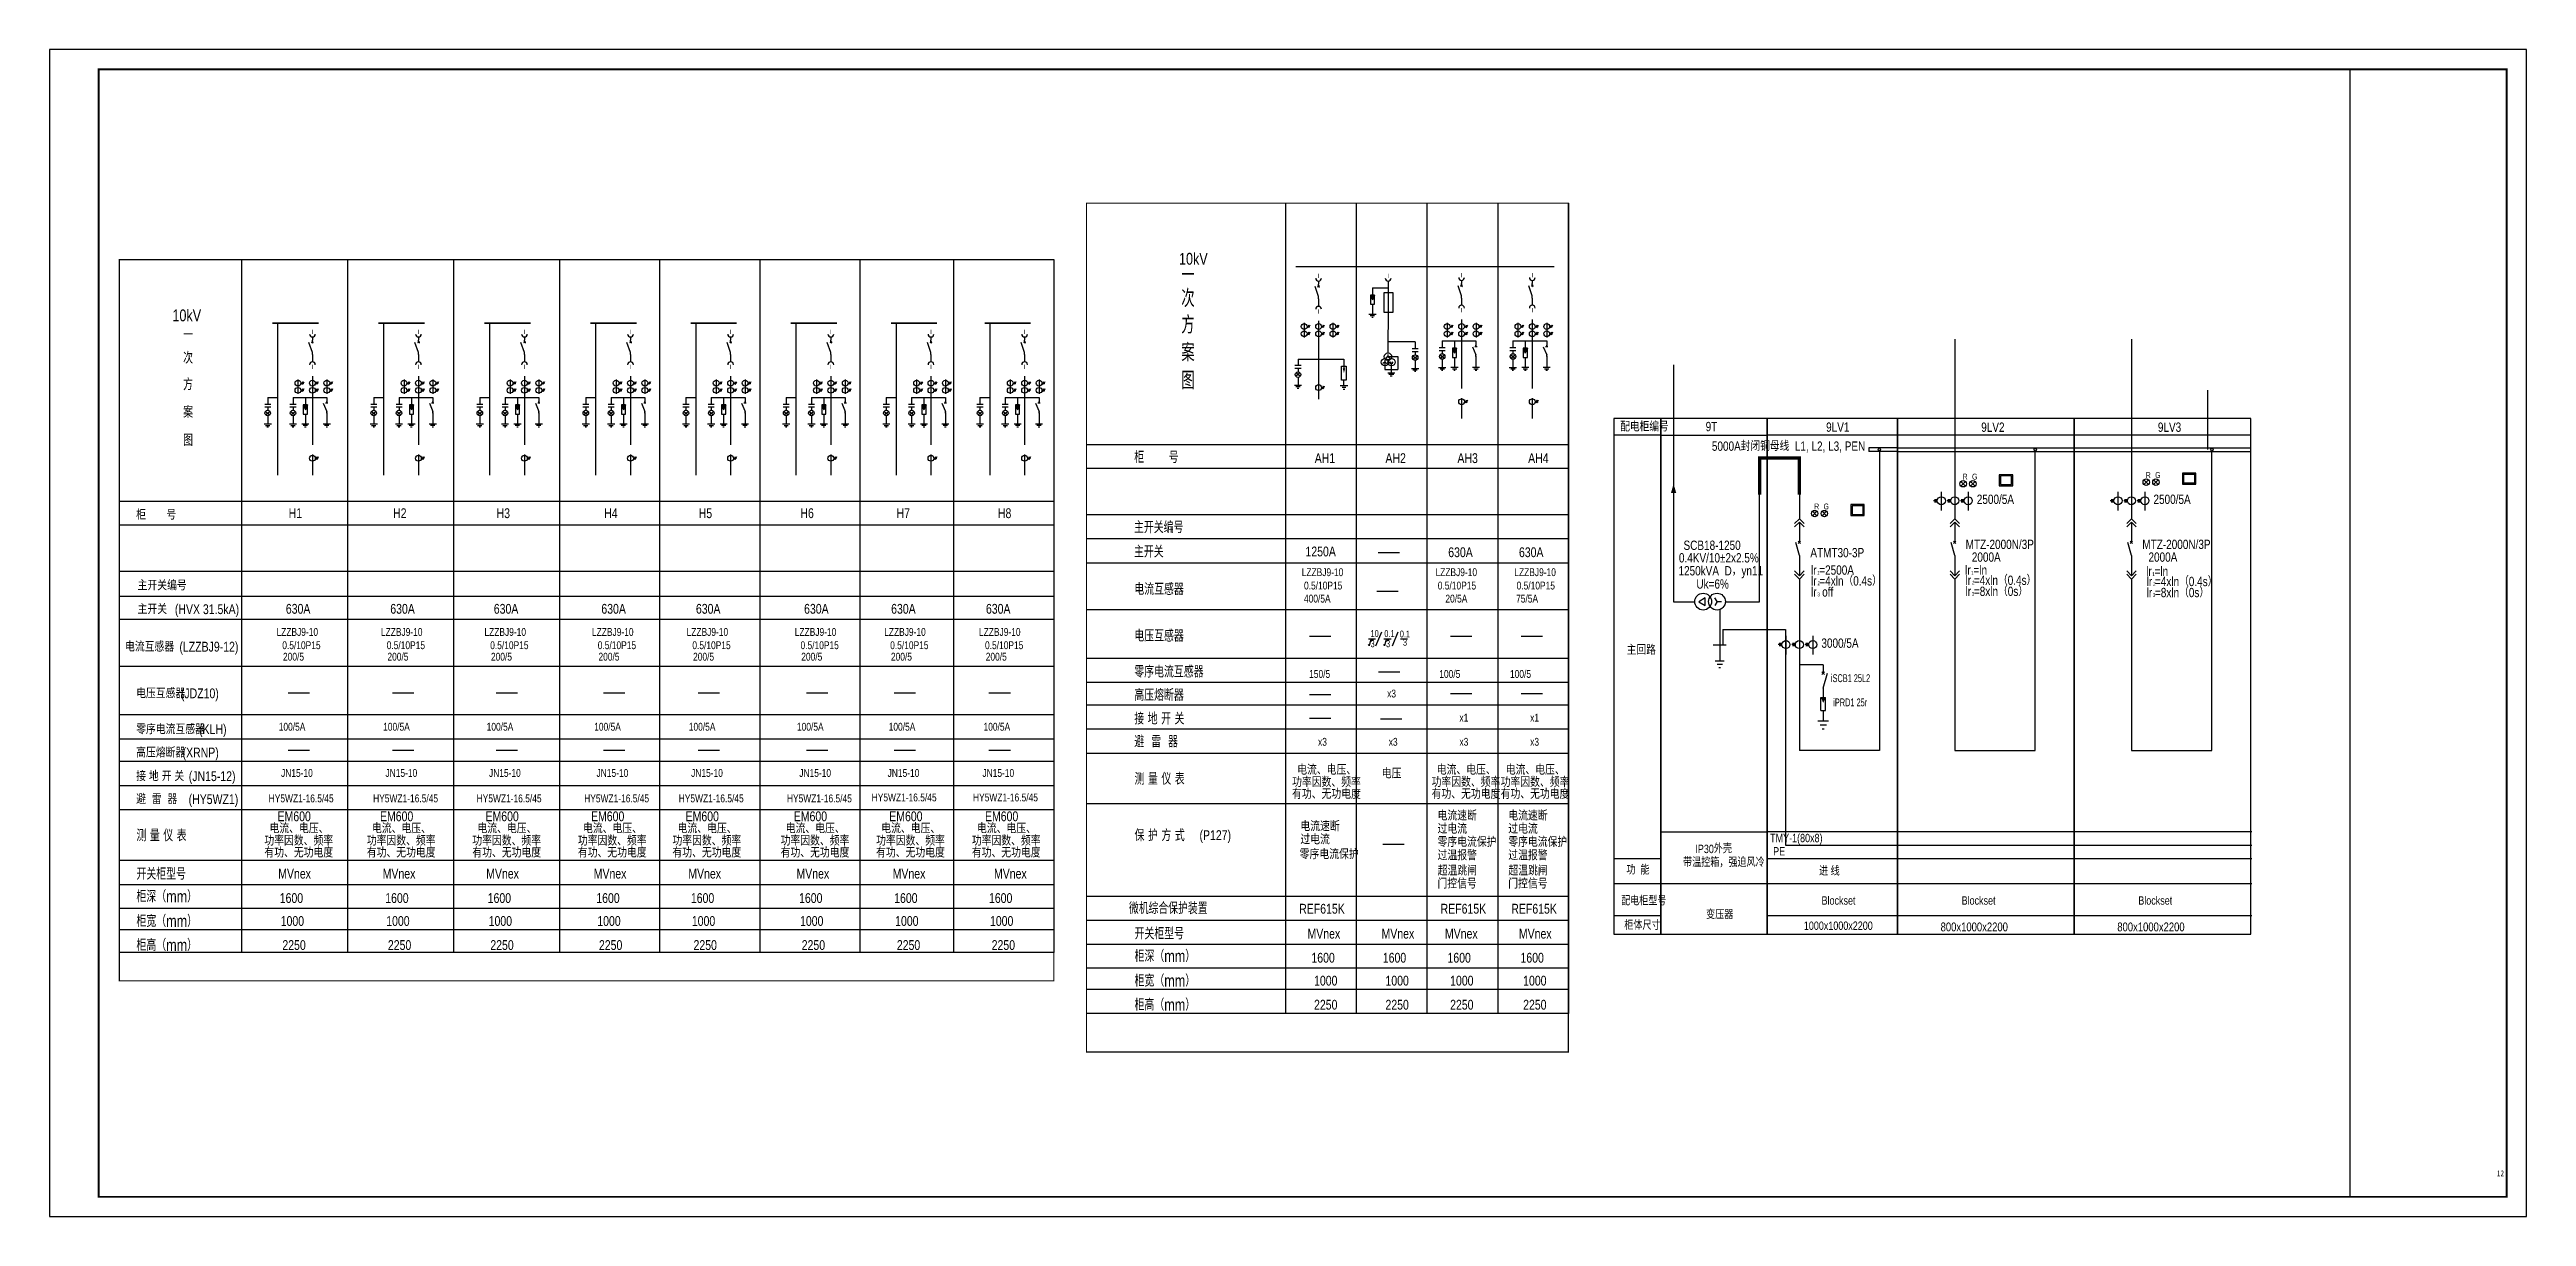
# Model space of a CAD drawing. Extents: x 562591 to 1355713, y 459382 to 835216.
# Drawn here: x 691192 to 817292, y 644552 to 703952 of the extents above; entities that cross this region are included whole.
import ezdxf
from ezdxf.enums import TextEntityAlignment as Align

# ---------------------------------------------------------------- set-up
doc = ezdxf.new("R2010")
doc.units = 0
doc.header["$LTSCALE"] = 1000
doc.header["$MEASUREMENT"] = 0
doc.linetypes.add('DASHED', pattern=[0.75, 0.5, -0.25])
for name, color, linetype in [('!电气', 4, 'Continuous'), ('1', 8, 'Continuous'), ('A', 7, 'Continuous'), ('ELEC', 3, 'Continuous'), ('EQUIP', 3, 'Continuous'), ('etext', 3, 'Continuous'), ('TEL_TITLE', 7, 'Continuous'), ('WIRE-照明', 1, 'Continuous'), ('公共标注层', 8, 'Continuous'), ('动力平面导线层', 3, 'Continuous'), ('动力平面尺寸标注层', 4, 'Continuous'), ('标注-动力', 7, 'Continuous'), ('照明平面导线层', 1, 'Continuous'), ('照明平面设备层', 3, 'Continuous')]:
    doc.layers.add(name, color=color, linetype=linetype)
doc.layers.add('E-LIGH-INN-TEXT', color=7, linetype='Continuous', lineweight=25)
doc.styles.add('CAPDI-仿宋', font='', dxfattribs={"width": 0.75})
doc.styles.add('denggao', font='jrs.shx', dxfattribs={"width": 0.7, "height": 400, "bigfont": 'hztxt.shx'})
doc.styles.add('fs', font='fszk.shx', dxfattribs={"width": 0.8, "bigfont": 'hztxt.shx'})
doc.styles.add('H1', font='jrs.shx', dxfattribs={"width": 0.7, "bigfont": 'jhz.shx'})
doc.styles.add('hz', font='jrs.shx', dxfattribs={"width": 0.7, "bigfont": 'hztxt.shx'})
doc.styles.add('HZLZB', font='txt', dxfattribs={"width": 0.666667, "bigfont": 'hztxt'})
doc.styles.add('JRS', font='jrs.shx', dxfattribs={"width": 0.9, "bigfont": 'hztxt.shx'})
doc.styles.add('Lee', font='jrs.shx', dxfattribs={"bigfont": 'hztxt.shx'})
doc.styles.get('CAPDI-仿宋').set_extended_font_data('FangSong')
doc.linetypes.add('接地线', pattern='A,500,[136,eesltype.shx,S=100,R=0,X=0,Y=0],500,-200,60,-200', length=1460)

msp = doc.modelspace()

# ---------------------------------------------------------------- texts
at = {"color": 7}
for s, height, style, width, p in [('10kV', 600, 'H1', 0.8, (748692, 693000)), ('一', 900, 'H1', 0.8, (748808, 692025)), ('次', 900, 'H1', 0.8, (748808, 690837)), ('方', 900, 'H1', 0.8, (748808, 689491)), ('案', 900, 'H1', 0.8, (748808, 688083)), ('图', 900, 'H1', 0.8, (748808, 686654)), ('柜       号', 600, 'H1', 0.8, (746417, 682902)), ('AH1', 500, 'H1', 0.8, (755603, 682903)), ('AH2', 500, 'H1', 0.8, (759203, 682903)), ('AH3', 500, 'H1', 0.8, (762868, 682903)), ('AH4', 500, 'H1', 0.8, (766468, 682903)), ('主开关编号', 600, 'H1', 0.8, (746401, 679334)), ('主开关', 600, 'H1', 0.8, (746401, 678094)), ('1250A', 500, 'H1', 0.8, (755132, 678152)), ('630A', 500, 'H1', 0.8, (762400, 678113)), ('630A', 500, 'H1', 0.8, (766000, 678113)), ('LZZBJ9-10', 400, 'H1', 0.8, (754942, 677148)), ('LZZBJ9-10', 400, 'H1', 0.8, (761751, 677148)), ('LZZBJ9-10', 400, 'H1', 0.8, (765765, 677148)), ('主开关编号', 500, 'Lee', 0.8, (695675, 676424)), ('电流互感器', 600, 'H1', 0.8, (746417, 676186)), ('400/5A', 400, 'H1', 0.8, (755055, 675802)), ('0.5/10P15', 400, 'H1', 0.8, (755058, 676467)), ('0.5/10P15', 400, 'H1', 0.8, (761868, 676467)), ('20/5A', 400, 'H1', 0.8, (762255, 675802)), ('75/5A', 400, 'H1', 0.8, (765855, 675802)), ('0.5/10P15', 400, 'H1', 0.8, (765882, 676467)), ('主开关', 500, 'Lee', 0.8, (695675, 675214)), ('(HVX 31.5kA)', 500, 'Lee', 0.8, (697574, 675214)), ('630A', 500, 'H1', 0.8, (703223, 675233)), ('630A', 500, 'H1', 0.8, (708540, 675233)), ('630A', 500, 'H1', 0.8, (713810, 675233)), ('630A', 500, 'H1', 0.8, (719285, 675233)), ('630A', 500, 'H1', 0.8, (724100, 675233)), ('630A', 500, 'H1', 0.8, (729607, 675233)), ('630A', 500, 'H1', 0.8, (734038, 675233)), ('630A', 500, 'H1', 0.8, (738865, 675233)), ('电流互感器', 500, 'Lee', 0.8, (695037, 673306)), ('(LZZBJ9-12)', 500, 'Lee', 0.8, (697806, 673306)), ('LZZBJ9-10', 400, 'H1', 0.8, (702747, 674105)), ('0.5/10P15', 400, 'H1', 0.8, (703041, 673430)), ('LZZBJ9-10', 400, 'H1', 0.8, (708064, 674105)), ('0.5/10P15', 400, 'H1', 0.8, (708357, 673430)), ('LZZBJ9-10', 400, 'H1', 0.8, (713334, 674105)), ('0.5/10P15', 400, 'H1', 0.8, (713627, 673430)), ('LZZBJ9-10', 400, 'H1', 0.8, (718809, 674105)), ('0.5/10P15', 400, 'H1', 0.8, (719102, 673430)), ('LZZBJ9-10', 400, 'H1', 0.8, (723624, 674105)), ('0.5/10P15', 400, 'H1', 0.8, (723917, 673430)), ('LZZBJ9-10', 400, 'H1', 0.8, (729131, 674105)), ('0.5/10P15', 400, 'H1', 0.8, (729425, 673430)), ('LZZBJ9-10', 400, 'H1', 0.8, (733684, 674105)), ('0.5/10P15', 400, 'H1', 0.8, (733990, 673430)), ('LZZBJ9-10', 400, 'H1', 0.8, (738511, 674105)), ('0.5/10P15', 400, 'H1', 0.8, (738817, 673430)), ('电压互感器', 600, 'H1', 0.8, (746417, 673811)), ('200/5', 400, 'H1', 0.8, (703077, 672846)), ('200/5', 400, 'H1', 0.8, (708394, 672846)), ('200/5', 400, 'H1', 0.8, (713664, 672846)), ('200/5', 400, 'H1', 0.8, (719139, 672846)), ('200/5', 400, 'H1', 0.8, (723954, 672846)), ('200/5', 400, 'H1', 0.8, (729462, 672846)), ('200/5', 400, 'H1', 0.8, (734027, 672846)), ('200/5', 400, 'H1', 0.8, (738854, 672846)), ('零序电流互感器', 600, 'H1', 0.8, (746417, 671984)), ('150/5', 400, 'H1', 0.8, (755319, 671968)), ('100/5', 400, 'H1', 0.8, (761944, 671968)), ('100/5', 400, 'H1', 0.8, (765544, 671968)), ('电压互感器', 500, 'Lee', 0.8, (695603, 670931)), ('(JDZ10)', 500, 'Lee', 0.8, (697877, 670931)), ('高压熔断器', 600, 'H1', 0.8, (746417, 670796)), ('x3', 400, 'H1', 0.8, (759289, 670971)), ('零序电流互感器', 500, 'Lee', 0.8, (695603, 669104)), ('(KLH)', 500, 'Lee', 0.8, (698807, 669104)), ('100/5A', 400, 'H1', 0.8, (702860, 669280)), ('100/5A', 400, 'H1', 0.8, (708177, 669280)), ('100/5A', 400, 'H1', 0.8, (713447, 669280)), ('100/5A', 400, 'H1', 0.8, (718922, 669280)), ('100/5A', 400, 'H1', 0.8, (723737, 669280)), ('100/5A', 400, 'H1', 0.8, (729244, 669280)), ('100/5A', 400, 'H1', 0.8, (733914, 669280)), ('100/5A', 400, 'H1', 0.8, (738742, 669280)), ('接 地 开 关', 600, 'H1', 0.8, (746417, 669594)), ('x1', 400, 'H1', 0.8, (762971, 669738)), ('x1', 400, 'H1', 0.8, (766571, 669738)), ('高压熔断器', 500, 'Lee', 0.8, (695603, 667916)), ('(XRNP)', 500, 'Lee', 0.8, (697966, 667916)), ('避  雷  器', 600, 'H1', 0.8, (746417, 668424)), ('x3', 400, 'H1', 0.8, (755771, 668513)), ('x3', 400, 'H1', 0.8, (759371, 668513)), ('x3', 400, 'H1', 0.8, (762971, 668513)), ('x3', 400, 'H1', 0.8, (766571, 668513)), ('接 地 开 关', 500, 'Lee', 0.8, (695603, 666714)), ('(JN15-12)', 500, 'Lee', 0.8, (698282, 666714)), ('JN15-10', 400, 'H1', 0.8, (702978, 666928)), ('JN15-10', 400, 'H1', 0.8, (708295, 666928)), ('JN15-10', 400, 'H1', 0.8, (713565, 666928)), ('JN15-10', 400, 'H1', 0.8, (719040, 666928)), ('JN15-10', 400, 'H1', 0.8, (723855, 666928)), ('JN15-10', 400, 'H1', 0.8, (729362, 666928)), ('JN15-10', 400, 'H1', 0.8, (733858, 666928)), ('JN15-10', 400, 'H1', 0.8, (738685, 666928)), ('测 量 仪 表', 600, 'H1', 0.8, (746432, 666530)), ('电流、电压、', 500, 'H1', 0.8, (754711, 667039)), ('电压', 500, 'H1', 0.8, (759016, 666853)), ('电流、电压、', 500, 'H1', 0.8, (761816, 667039)), ('电流、电压、', 500, 'H1', 0.8, (765330, 667039)), ('避  雷  器', 500, 'Lee', 0.8, (695603, 665544)), ('(HY5WZ1)', 500, 'Lee', 0.8, (698274, 665544)), ('HY5WZ1-16.5/45', 400, 'H1', 0.8, (702349, 665633)), ('HY5WZ1-16.5/45', 400, 'H1', 0.8, (707666, 665633)), ('HY5WZ1-16.5/45', 400, 'H1', 0.8, (712936, 665633)), ('HY5WZ1-16.5/45', 400, 'H1', 0.8, (718411, 665633)), ('HY5WZ1-16.5/45', 400, 'H1', 0.8, (723225, 665633)), ('HY5WZ1-16.5/45', 400, 'H1', 0.8, (728733, 665633)), ('HY5WZ1-16.5/45', 400, 'H1', 0.8, (733047, 665682)), ('HY5WZ1-16.5/45', 400, 'H1', 0.8, (738206, 665682)), ('功率因数、频率', 500, 'H1', 0.8, (754449, 666413)), ('有功、无功电度', 500, 'H1', 0.8, (754449, 665808)), ('功率因数、频率', 500, 'H1', 0.8, (761553, 666413)), ('有功、无功电度', 500, 'H1', 0.8, (761553, 665808)), ('功率因数、频率', 500, 'H1', 0.8, (765068, 666413)), ('有功、无功电度', 500, 'H1', 0.8, (765068, 665808)), ('电流、电压、', 500, 'H1', 0.8, (702392, 664056)), ('EM600', 500, 'H1', 0.8, (702800, 664671)), ('电流、电压、', 500, 'H1', 0.8, (707607, 664056)), ('EM600', 500, 'H1', 0.8, (708015, 664671)), ('电流、电压、', 500, 'H1', 0.8, (712979, 664056)), ('EM600', 500, 'H1', 0.8, (713387, 664671)), ('电流、电压、', 500, 'H1', 0.8, (718352, 664056)), ('EM600', 500, 'H1', 0.8, (718760, 664671)), ('电流、电压、', 500, 'H1', 0.8, (723167, 664056)), ('EM600', 500, 'H1', 0.8, (723575, 664671)), ('电流、电压、', 500, 'H1', 0.8, (728674, 664056)), ('EM600', 500, 'H1', 0.8, (729082, 664671)), ('电流、电压、', 500, 'H1', 0.8, (733534, 664056)), ('EM600', 500, 'H1', 0.8, (733942, 664671)), ('电流、电压、', 500, 'H1', 0.8, (738408, 664056)), ('EM600', 500, 'H1', 0.8, (738816, 664671)), ('电流速断', 500, 'H1', 0.8, (754872, 664166)), ('过电流', 500, 'H1', 0.8, (761857, 664035)), ('电流速断', 500, 'H1', 0.8, (761857, 664707)), ('过电流', 500, 'H1', 0.8, (765457, 664035)), ('电流速断', 500, 'H1', 0.8, (765457, 664707)), ('测 量 仪 表', 600, 'H1', 0.8, (695618, 663650)), ('功率因数、频率', 500, 'H1', 0.8, (702129, 663430)), ('有功、无功电度', 500, 'H1', 0.8, (702129, 662824)), ('功率因数、频率', 500, 'H1', 0.8, (707344, 663430)), ('有功、无功电度', 500, 'H1', 0.8, (707344, 662824)), ('功率因数、频率', 500, 'H1', 0.8, (712716, 663430)), ('有功、无功电度', 500, 'H1', 0.8, (712716, 662824)), ('功率因数、频率', 500, 'H1', 0.8, (718089, 663430)), ('有功、无功电度', 500, 'H1', 0.8, (718089, 662824)), ('功率因数、频率', 500, 'H1', 0.8, (722904, 663430)), ('有功、无功电度', 500, 'H1', 0.8, (722904, 662824)), ('功率因数、频率', 500, 'H1', 0.8, (728412, 663430)), ('有功、无功电度', 500, 'H1', 0.8, (728412, 662824)), ('功率因数、频率', 500, 'H1', 0.8, (733271, 663430)), ('有功、无功电度', 500, 'H1', 0.8, (733271, 662824)), ('功率因数、频率', 500, 'H1', 0.8, (738146, 663430)), ('有功、无功电度', 500, 'H1', 0.8, (738146, 662824)), ('保 护 方 式', 600, 'H1', 0.8, (746432, 663654)), ('(P127)', 500, 'H1', 0.8, (749738, 663712)), ('零序电流保护', 500, 'H1', 0.8, (754839, 662741)), ('过电流', 500, 'H1', 0.8, (754872, 663494)), ('零序电流保护', 500, 'H1', 0.8, (761857, 663363)), ('零序电流保护', 500, 'H1', 0.8, (765457, 663363)), ('开关柜型号', 600, 'H1', 0.8, (695618, 661691)), ('MVnex', 500, 'H1', 0.8, (702835, 661753)), ('MVnex', 500, 'H1', 0.8, (708152, 661753)), ('MVnex', 500, 'H1', 0.8, (713422, 661753)), ('MVnex', 500, 'H1', 0.8, (718897, 661753)), ('MVnex', 500, 'H1', 0.8, (723712, 661753)), ('MVnex', 500, 'H1', 0.8, (729219, 661753)), ('MVnex', 500, 'H1', 0.8, (734116, 661753)), ('MVnex', 500, 'H1', 0.8, (739275, 661753)), ('过温报警', 500, 'H1', 0.8, (761857, 662684)), ('超温跳闸', 500, 'H1', 0.8, (761864, 661907)), ('过温报警', 500, 'H1', 0.8, (765457, 662684)), ('超温跳闸', 500, 'H1', 0.8, (765464, 661907)), ('柜深（mm）', 600, 'H1', 0.8, (695618, 660544)), ('1600', 500, 'H1', 0.8, (702912, 660509)), ('1600', 500, 'H1', 0.8, (708283, 660509)), ('1600', 500, 'H1', 0.8, (713499, 660509)), ('1600', 500, 'H1', 0.8, (719028, 660509)), ('1600', 500, 'H1', 0.8, (723843, 660509)), ('1600', 500, 'H1', 0.8, (729351, 660509)), ('1600', 500, 'H1', 0.8, (734193, 660509)), ('1600', 500, 'H1', 0.8, (739020, 660509)), ('门控信号', 500, 'H1', 0.8, (761855, 661245)), ('门控信号', 500, 'H1', 0.8, (765455, 661245)), ('柜宽（mm）', 600, 'H1', 0.8, (695618, 659292)), ('1000', 500, 'H1', 0.8, (702961, 659342)), ('1000', 500, 'H1', 0.8, (708333, 659342)), ('1000', 500, 'H1', 0.8, (713548, 659342)), ('1000', 500, 'H1', 0.8, (719078, 659342)), ('1000', 500, 'H1', 0.8, (723893, 659342)), ('1000', 500, 'H1', 0.8, (729400, 659342)), ('1000', 500, 'H1', 0.8, (734243, 659342)), ('1000', 500, 'H1', 0.8, (739070, 659342)), ('微机综合保护装置', 600, 'HZLZB', 0.666667, (746145, 659942)), ('REF615K', 500, 'H1', 0.8, (754812, 659966)), ('REF615K', 500, 'H1', 0.8, (762012, 659966)), ('REF615K', 500, 'H1', 0.8, (765612, 659966)), ('柜高（mm）', 600, 'H1', 0.8, (695618, 658067)), ('2250', 500, 'H1', 0.8, (703047, 658117)), ('2250', 500, 'H1', 0.8, (708418, 658117)), ('2250', 500, 'H1', 0.8, (713634, 658117)), ('2250', 500, 'H1', 0.8, (719163, 658117)), ('2250', 500, 'H1', 0.8, (723978, 658117)), ('2250', 500, 'H1', 0.8, (729486, 658117)), ('2250', 500, 'H1', 0.8, (734329, 658117)), ('2250', 500, 'H1', 0.8, (739156, 658117)), ('开关柜型号', 600, 'H1', 0.8, (746432, 658654)), ('MVnex', 500, 'H1', 0.8, (755236, 658697)), ('MVnex', 500, 'H1', 0.8, (759005, 658697)), ('MVnex', 500, 'H1', 0.8, (762233, 658697)), ('MVnex', 500, 'H1', 0.8, (765998, 658697)), ('柜深（mm）', 600, 'H1', 0.8, (746432, 657508)), ('1600', 500, 'H1', 0.8, (755434, 657472)), ('1600', 500, 'H1', 0.8, (759070, 657472)), ('1600', 500, 'H1', 0.8, (762362, 657472)), ('1600', 500, 'H1', 0.8, (766079, 657472)), ('柜宽（mm）', 600, 'H1', 0.8, (746432, 656256)), ('1000', 500, 'H1', 0.8, (755569, 656305)), ('1000', 500, 'H1', 0.8, (759205, 656305)), ('1000', 500, 'H1', 0.8, (762497, 656305)), ('1000', 500, 'H1', 0.8, (766214, 656305)), ('柜高（mm）', 600, 'H1', 0.8, (746432, 655031)), ('2250', 500, 'H1', 0.8, (755569, 655080)), ('2250', 500, 'H1', 0.8, (759205, 655080)), ('2250', 500, 'H1', 0.8, (762497, 655080)), ('2250', 500, 'H1', 0.8, (766214, 655080))]:
    msp.add_text(s, height=height, dxfattribs=dict(at, style=style, width=width)).set_placement(p)
at = {"color": 0, "width": 0.8}
for s, height, style, p in [('10kV', 600, 'H1', (697447, 690120)), ('一', 600, 'H1', (697994, 689145)), ('次', 600, 'H1', (697994, 687957)), ('方', 600, 'H1', (697994, 686611)), ('案', 600, 'H1', (697994, 685203)), ('图', 600, 'H1', (697994, 683774)), ('柜       号', 500, 'Lee', (695603, 680022)), ('H1', 500, 'H1', (703365, 680101)), ('H2', 500, 'H1', (708682, 680101)), ('H3', 500, 'H1', (713952, 680101)), ('H4', 500, 'H1', (719427, 680101)), ('H5', 500, 'H1', (724242, 680101)), ('H6', 500, 'H1', (729418, 680101)), ('H7', 500, 'H1', (734315, 680101)), ('H8', 500, 'H1', (739474, 680101))]:
    msp.add_text(s, height=height, dxfattribs=dict(at, style=style)).set_placement(p)
at = {"color": 7, "ltscale": 0.75, "style": 'hz', "width": 0.7}
for s, height, p in [('R', 299, (788590, 682061)), ('G', 299, (789066, 682061)), ('R', 299, (797913, 682144)), ('G', 299, (798389, 682144)), ('1', 190, (789028, 677219)), ('1', 190, (798247, 677157))]:
    msp.add_text(s, height=height, dxfattribs=at).set_placement(p)
at = {"color": 1, "style": 'CAPDI-仿宋', "width": 0.75}
msp.add_text('12', height=300, dxfattribs=at).set_placement((815971, 646599), align=Align.CENTER)
at = {"layer": 'EQUIP', "color": 0, "linetype": 'Continuous', "lineweight": -3, "style": 'fs', "width": 0.8}
for s, p in [('3', (758447, 673530)), ('10', (758447, 674047)), ('0.1', (759148, 674048)), ('3', (759234, 673530)), ('0.1', (759934, 674028)), ('3', (760095, 673606))]:
    msp.add_text(s, height=350, dxfattribs=at).set_placement(p)
at = {"layer": 'etext', "style": 'hz', "width": 0.7}
msp.add_text('iSCB1 25L2', height=400, dxfattribs=at).set_placement((781882, 671753, 0))
msp.add_text('iPRD1 25r', height=400, dxfattribs=at).set_placement((782865, 670728, 0), align=Align.MIDDLE)
at = {"layer": '动力平面尺寸标注层', "color": 3, "width": 0.8}
for s, height, style, p in [('配电柜编号', 475, 'JRS', (771155, 684514)), ('9T', 475, 'JRS', (775505, 684524)), ('9LV1', 475, 'JRS', (781637, 684495)), ('9LV2', 475, 'JRS', (789534, 684492)), ('9LV3', 475, 'JRS', (798528, 684492)), ('5000A封闭铜母线  L1, L2, L3, PEN', 475, 'JRS', (775822, 683526)), ('2500/5A', 475, 'JRS', (789309, 680822)), ('2500/5A', 475, 'JRS', (798304, 680822)), ('SCB18-1250', 475, 'JRS', (774379, 678481)), ('ATMT30-3P', 475, 'JRS', (780836, 678105)), ('MTZ-2000N/3P', 475, 'JRS', (788742, 678527)), ('MTZ-2000N/3P', 475, 'JRS', (797736, 678527)), ('1250kVA  D，yn11', 475, 'JRS', (774122, 677183)), ('0.4KV/10%%P2x2.5%%%', 475, 'JRS', (774144, 677842)), ('lr =2500A', 475, 'JRS', (780866, 677219)), ('lr =4xln（0.4s）', 475, 'JRS', (780871, 676669)), ('lr =ln ', 475, 'JRS', (788715, 677221)), ('lr =4xln（0.4s）', 475, 'JRS', (788737, 676700)), ('2000A', 475, 'JRS', (789055, 677879)), ('lr =ln ', 475, 'JRS', (797934, 677159)), ('lr =4xln（0.4s）', 475, 'JRS', (797956, 676638)), ('2000A', 475, 'JRS', (798049, 677879)), ('Uk=6%%%', 475, 'JRS', (775034, 676511)), ('lr  off', 475, 'JRS', (780872, 676106)), ('lr =8xln（0s）', 475, 'JRS', (788738, 676137)), ('lr =8xln（0s）', 475, 'JRS', (797957, 676075)), ('主回路', 475, 'JRS', (771486, 673145)), ('3000/5A', 475, 'JRS', (781398, 673499)), ('IP30外壳', 427.5, 'denggao', (774981, 663048)), ('TMY-1(80x8)', 427.5, 'denggao', (778788, 663602)), ('PE', 427.5, 'denggao', (778940, 662927)), ('功  能', 427.5, 'denggao', (771471, 661963)), ('带温控箱，强迫风冷', 427.5, 'denggao', (774354, 662352)), ('进 线', 427.5, 'denggao', (781279, 661906)), ('配电柜型号', 427.5, 'denggao', (771200, 660394)), ('Blockset', 427.5, 'denggao', (781406, 660422)), ('Blockset', 427.5, 'denggao', (788535, 660422)), ('Blockset', 427.5, 'denggao', (797530, 660422)), ('柜体尺寸', 427.5, 'denggao', (771364, 659148)), ('变压器', 427.5, 'denggao', (775528, 659694)), ('1000x1000x2200', 427.5, 'denggao', (780503, 659139)), ('800x1000x2200', 450, 'denggao', (787467, 659066)), ('800x1000x2200', 450, 'denggao', (796462, 659066))]:
    msp.add_text(s, height=height, dxfattribs=dict(at, style=style)).set_placement(p)
at = {"layer": '标注-动力', "color": 7, "ltscale": 0.75, "style": 'hz', "width": 0.7}
for s, height, p in [('R', 299, (781032, 680544)), ('G', 299, (781508, 680544)), ('1', 190, (781179, 677217)), ('3', 190, (781192, 676121)), ('2', 190, (781202, 676685)), ('3', 190, (789057, 676153)), ('2', 190, (789067, 676717)), ('3', 190, (798276, 676091)), ('2', 190, (798286, 676655))]:
    msp.add_text(s, height=height, dxfattribs=at).set_placement(p)

# ---------------------------------------------------------------- linework, layer by layer
at = {"layer": '!电气'}
for p, q in [((785272, 685179), (785272, 658917)), ((794267, 685179), (794267, 658917)), ((773223, 684324), (770823, 684324)), ((773223, 684324), (778643, 684324)), ((785272, 684324), (778643, 684324)), ((794267, 684324), (785272, 684324)), ((803261, 684324), (794267, 684324)), ((773223, 664134), (778643, 664134)), ((803317, 664134), (778643, 664134)), ((773223, 662764), (770823, 662764)), ((803317, 662764), (778643, 662764)), ((773223, 661482), (770823, 661482)), ((778643, 661482), (773223, 661482)), ((803317, 661482), (778643, 661482)), ((773223, 659859), (770823, 659859)), ((803317, 659859), (778643, 659859))]:
    msp.add_line(p, q, dxfattribs=at)
for points in [[(773223, 685179), (770823, 685179), (770823, 658917), (773223, 658917)], [(778643, 685179), (773223, 685179), (773223, 658917), (778643, 658917)], [(785272, 685179), (778643, 685179), (778643, 658917), (785272, 658917)], [(794267, 685179), (785272, 685179), (785272, 658917), (794267, 658917)], [(794267, 685179), (785272, 685179), (785272, 658917), (794267, 658917)], [(803261, 685179), (794267, 685179), (794267, 658917), (803261, 658917)], [(803261, 685179), (794267, 685179), (794267, 658917), (803261, 658917)]]:
    msp.add_lwpolyline(points, close=True, dxfattribs=at)
at = {"color": 7}
for p, q in [((754117, 696125), (754117, 684934)), ((757717, 696136), (757717, 654881)), ((757717, 696136), (757717, 654881)), ((761317, 696136), (761317, 654881)), ((764917, 696136), (764917, 654881)), ((768517, 696136), (768517, 654881)), ((700958, 693256), (700958, 657989)), ((706356, 693256), (706356, 657989)), ((711754, 693256), (711754, 657989)), ((717152, 693256), (717152, 657989)), ((722251, 693256), (722251, 657989)), ((727351, 693256), (727351, 657989)), ((732451, 693256), (732451, 657989)), ((737219, 693256), (737219, 657989)), ((737219, 693256), (737219, 657989)), ((742319, 693256), (742319, 657989)), ((742319, 693256), (742319, 657989)), ((754117, 684934), (754117, 654881)), ((743981, 683846), (768517, 683846)), ((768517, 682621), (743981, 682621)), ((768517, 680263), (743981, 680263)), ((768517, 679054), (743981, 679054)), ((742319, 677383), (694744, 677383)), ((768517, 677813), (743981, 677813)), ((758833, 678353), (759920, 678353)), ((742319, 676104), (694744, 676104)), ((758764, 676375), (759851, 676375)), ((742319, 674933), (694744, 674933)), ((768517, 675433), (743981, 675433)), ((755333, 674089), (756420, 674089)), ((762516, 674089), (763602, 674089)), ((766116, 674089), (767202, 674089)), ((742319, 672552), (694744, 672552)), ((768517, 672961), (743981, 672961)), ((758842, 672275), (759929, 672275)), ((700958, 670860), (700958, 657989)), ((703338, 671209), (704425, 671209)), ((708655, 671209), (709742, 671209)), ((713925, 671209), (715012, 671209)), ((719400, 671209), (720487, 671209)), ((724215, 671209), (725302, 671209)), ((729723, 671209), (730809, 671209)), ((734193, 671209), (735280, 671209)), ((739020, 671209), (740107, 671209)), ((768517, 671736), (743981, 671736)), ((755333, 671123), (756420, 671123)), ((762516, 671166), (763602, 671166)), ((766116, 671166), (767202, 671166)), ((742319, 670080), (694744, 670080)), ((768517, 670583), (743981, 670583)), ((755333, 669920), (756420, 669920)), ((758952, 669889), (760039, 669889)), ((742319, 668856), (694744, 668856)), ((768517, 669350), (743981, 669350)), ((742319, 667703), (694744, 667703)), ((703338, 668286), (704425, 668286)), ((708655, 668286), (709742, 668286)), ((713925, 668286), (715012, 668286)), ((719400, 668286), (720487, 668286)), ((724215, 668286), (725302, 668286)), ((729723, 668286), (730809, 668286)), ((734193, 668286), (735280, 668286)), ((739020, 668286), (740107, 668286)), ((768517, 668125), (743981, 668125)), ((768517, 668125), (743981, 668125)), ((742319, 666470), (694744, 666470)), ((742319, 665245), (694744, 665245)), ((768517, 665551), (743981, 665551)), ((759068, 663499), (760155, 663499)), ((742319, 662671), (694744, 662671)), ((694744, 661447), (742319, 661447)), ((694744, 661447), (742319, 661447)), ((743981, 660860), (768517, 660860)), ((742319, 660222), (694744, 660222)), ((743981, 659635), (768517, 659635)), ((742319, 659142), (694744, 659142)), ((743981, 658410), (768517, 658410)), ((743981, 658410), (768517, 658410)), ((742319, 657989), (694744, 657989)), ((768517, 657185), (743981, 657185)), ((768517, 656105), (743981, 656105)), ((768517, 654881), (743981, 654881))]:
    msp.add_line(p, q, dxfattribs=at)
at = {"color": 0}
for p, q in [((755799, 691380), (755620, 691894)), ((755847, 691927), (755750, 691863)), ((755750, 691921), (755847, 691864)), ((763080, 691413), (762902, 691927)), ((763128, 691961), (763032, 691897)), ((763032, 691955), (763128, 691898)), ((763080, 691927), (763080, 692037)), ((766680, 691413), (766502, 691927)), ((766728, 691961), (766632, 691897)), ((766632, 691955), (766728, 691898)), ((766680, 691927), (766680, 692037)), ((755211, 689852), (755358, 689852)), ((755299, 689925), (755226, 689779)), ((755358, 689925), (755285, 689779)), ((755945, 689852), (756092, 689852)), ((756033, 689925), (755960, 689779)), ((756092, 689925), (756019, 689779)), ((756679, 689852), (756826, 689852)), ((756767, 689925), (756694, 689779)), ((756826, 689925), (756753, 689779)), ((758360, 690484), (758726, 690484)), ((758433, 690410), (758653, 690410)), ((758506, 690337), (758580, 690337)), ((762493, 689852), (762640, 689852)), ((762581, 689925), (762508, 689779)), ((762640, 689925), (762566, 689779)), ((763227, 689852), (763374, 689852)), ((763315, 689925), (763242, 689779)), ((763374, 689925), (763300, 689779)), ((763961, 689852), (764108, 689852)), ((764049, 689925), (763976, 689779)), ((764108, 689925), (764034, 689779)), ((766093, 689852), (766240, 689852)), ((766181, 689925), (766108, 689779)), ((766240, 689925), (766166, 689779)), ((766827, 689852), (766974, 689852)), ((766915, 689925), (766842, 689779)), ((766974, 689925), (766900, 689779)), ((767561, 689852), (767708, 689852)), ((767649, 689925), (767576, 689779)), ((767708, 689925), (767634, 689779)), ((704574, 688533), (704395, 689047)), ((704622, 689081), (704525, 689016)), ((704525, 689075), (704622, 689018)), ((704574, 689047), (704574, 689157)), ((709972, 688533), (709793, 689047)), ((710020, 689081), (709923, 689016)), ((709923, 689075), (710020, 689018)), ((709972, 689047), (709972, 689157)), ((715369, 688533), (715191, 689047)), ((715418, 689081), (715321, 689016)), ((715321, 689075), (715418, 689018)), ((715369, 689047), (715369, 689157)), ((720767, 688533), (720589, 689047)), ((720816, 689081), (720719, 689016)), ((720719, 689075), (720816, 689018)), ((720767, 689047), (720767, 689157)), ((725867, 688533), (725689, 689047)), ((725915, 689081), (725819, 689016)), ((725819, 689075), (725915, 689018)), ((725867, 689047), (725867, 689157)), ((730967, 688533), (730789, 689047)), ((731015, 689081), (730919, 689016)), ((730919, 689075), (731015, 689018)), ((730967, 689047), (730967, 689157)), ((736067, 688533), (735889, 689047)), ((736115, 689081), (736019, 689016)), ((736019, 689075), (736115, 689018)), ((736067, 689047), (736067, 689157)), ((740835, 688533), (740657, 689047)), ((740883, 689081), (740787, 689016)), ((740787, 689075), (740883, 689018)), ((740835, 689047), (740835, 689157)), ((755211, 689485), (755358, 689485)), ((755299, 689559), (755226, 689412)), ((755358, 689559), (755285, 689412)), ((755945, 689485), (756092, 689485)), ((756033, 689559), (755960, 689412)), ((756092, 689559), (756019, 689412)), ((756679, 689485), (756826, 689485)), ((756767, 689559), (756694, 689412)), ((756826, 689559), (756753, 689412)), ((760560, 688733), (760869, 688733)), ((760560, 688583), (760869, 688583)), ((761939, 688789), (762248, 688789)), ((761939, 688639), (762248, 688639)), ((762493, 689485), (762640, 689485)), ((762581, 689559), (762508, 689412)), ((762640, 689559), (762566, 689412)), ((763227, 689485), (763374, 689485)), ((763315, 689559), (763242, 689412)), ((763374, 689559), (763300, 689412)), ((763636, 688824), (763812, 688413)), ((763871, 688824), (763754, 688824)), ((763961, 689485), (764108, 689485)), ((764049, 689559), (763976, 689412)), ((764108, 689559), (764034, 689412)), ((765539, 688789), (765848, 688789)), ((765539, 688639), (765848, 688639)), ((766093, 689485), (766240, 689485)), ((766181, 689559), (766108, 689412)), ((766240, 689559), (766166, 689412)), ((766827, 689485), (766974, 689485)), ((766915, 689559), (766842, 689412)), ((766974, 689559), (766900, 689412)), ((767236, 688824), (767412, 688413)), ((767471, 688824), (767354, 688824)), ((767561, 689485), (767708, 689485)), ((767649, 689559), (767576, 689412)), ((767708, 689559), (767634, 689412)), ((754906, 687864), (754597, 687864)), ((754906, 687714), (754597, 687714)), ((754864, 687320), (754639, 687489)), ((754864, 687489), (754639, 687320)), ((756972, 687126), (756972, 687841)), ((756972, 687841), (757210, 687841)), ((757210, 687841), (757210, 687126)), ((760531, 687724), (760898, 687724)), ((760602, 688189), (760827, 688358)), ((760602, 688358), (760827, 688189)), ((760605, 687651), (760825, 687651)), ((760678, 687577), (760751, 687577)), ((761910, 687773), (762277, 687773)), ((761981, 688245), (762206, 688414)), ((761981, 688414), (762206, 688245)), ((761983, 687700), (762204, 687700)), ((762057, 687626), (762130, 687626)), ((762539, 687778), (762906, 687778)), ((762613, 687704), (762833, 687704)), ((762686, 687631), (762759, 687631)), ((763629, 687778), (763996, 687778)), ((763702, 687704), (763922, 687704)), ((763776, 687631), (763849, 687631)), ((765510, 687773), (765877, 687773)), ((765581, 688245), (765806, 688414)), ((765581, 688414), (765806, 688245)), ((765583, 687700), (765804, 687700)), ((765657, 687626), (765730, 687626)), ((766139, 687778), (766506, 687778)), ((766213, 687704), (766433, 687704)), ((766286, 687631), (766359, 687631)), ((767229, 687778), (767596, 687778)), ((767302, 687704), (767522, 687704)), ((767376, 687631), (767449, 687631)), ((703986, 686972), (704133, 686972)), ((703986, 686605), (704133, 686605)), ((704075, 687045), (704001, 686899)), ((704075, 686678), (704001, 686532)), ((704133, 687045), (704060, 686899)), ((704133, 686678), (704060, 686532)), ((704720, 686972), (704867, 686972)), ((704720, 686605), (704867, 686605)), ((704808, 687045), (704735, 686899)), ((704808, 686678), (704735, 686532)), ((704867, 687045), (704794, 686899)), ((704867, 686678), (704794, 686532)), ((705454, 686972), (705601, 686972)), ((705454, 686605), (705601, 686605)), ((705542, 687045), (705469, 686899)), ((705542, 686678), (705469, 686532)), ((705601, 687045), (705528, 686899)), ((705601, 686678), (705528, 686532)), ((709384, 686972), (709531, 686972)), ((709384, 686605), (709531, 686605)), ((709472, 687045), (709399, 686899)), ((709472, 686678), (709399, 686532)), ((709531, 687045), (709458, 686899)), ((709531, 686678), (709458, 686532)), ((710118, 686972), (710265, 686972)), ((710118, 686605), (710265, 686605)), ((710206, 687045), (710133, 686899)), ((710206, 686678), (710133, 686532)), ((710265, 687045), (710192, 686899)), ((710265, 686678), (710192, 686532)), ((710852, 686972), (710999, 686972)), ((710852, 686605), (710999, 686605)), ((710940, 687045), (710867, 686899)), ((710940, 686678), (710867, 686532)), ((710999, 687045), (710926, 686899)), ((710999, 686678), (710926, 686532)), ((714782, 686972), (714929, 686972)), ((714782, 686605), (714929, 686605)), ((714870, 687045), (714797, 686899)), ((714870, 686678), (714797, 686532)), ((714929, 687045), (714856, 686899)), ((714929, 686678), (714856, 686532)), ((715516, 686972), (715663, 686972)), ((715516, 686605), (715663, 686605)), ((715604, 687045), (715531, 686899)), ((715604, 686678), (715531, 686532)), ((715663, 687045), (715590, 686899)), ((715663, 686678), (715590, 686532)), ((716250, 686972), (716397, 686972)), ((716250, 686605), (716397, 686605)), ((716338, 687045), (716265, 686899)), ((716338, 686678), (716265, 686532)), ((716397, 687045), (716324, 686899)), ((716397, 686678), (716324, 686532)), ((720180, 686972), (720327, 686972)), ((720180, 686605), (720327, 686605)), ((720268, 687045), (720195, 686899)), ((720268, 686678), (720195, 686532)), ((720327, 687045), (720254, 686899)), ((720327, 686678), (720254, 686532)), ((720914, 686972), (721061, 686972)), ((720914, 686605), (721061, 686605)), ((721002, 687045), (720929, 686899)), ((721002, 686678), (720929, 686532)), ((721061, 687045), (720988, 686899)), ((721061, 686678), (720988, 686532)), ((721648, 686972), (721795, 686972)), ((721648, 686605), (721795, 686605)), ((721736, 687045), (721663, 686899)), ((721736, 686678), (721663, 686532)), ((721795, 687045), (721721, 686899)), ((721795, 686678), (721721, 686532)), ((725280, 686972), (725427, 686972)), ((725280, 686605), (725427, 686605)), ((725368, 687045), (725295, 686899)), ((725368, 686678), (725295, 686532)), ((725427, 687045), (725353, 686899)), ((725427, 686678), (725353, 686532)), ((726014, 686972), (726161, 686972)), ((726014, 686605), (726161, 686605)), ((726102, 687045), (726029, 686899)), ((726102, 686678), (726029, 686532)), ((726161, 687045), (726087, 686899)), ((726161, 686678), (726087, 686532)), ((726748, 686972), (726895, 686972)), ((726748, 686605), (726895, 686605)), ((726836, 687045), (726763, 686899)), ((726836, 686678), (726763, 686532)), ((726895, 687045), (726821, 686899)), ((726895, 686678), (726821, 686532)), ((730380, 686972), (730527, 686972)), ((730380, 686605), (730527, 686605)), ((730468, 687045), (730395, 686899)), ((730468, 686678), (730395, 686532)), ((730527, 687045), (730453, 686899)), ((730527, 686678), (730453, 686532)), ((731114, 686972), (731261, 686972)), ((731114, 686605), (731261, 686605)), ((731202, 687045), (731128, 686899)), ((731202, 686678), (731128, 686532)), ((731261, 687045), (731187, 686899)), ((731261, 686678), (731187, 686532)), ((731848, 686972), (731994, 686972)), ((731848, 686605), (731994, 686605)), ((731936, 687045), (731862, 686899)), ((731936, 686678), (731862, 686532)), ((731994, 687045), (731921, 686899)), ((731994, 686678), (731921, 686532)), ((735480, 686972), (735627, 686972)), ((735480, 686605), (735627, 686605)), ((735568, 687045), (735494, 686899)), ((735568, 686678), (735494, 686532)), ((735627, 687045), (735553, 686899)), ((735627, 686678), (735553, 686532)), ((736214, 686972), (736360, 686972)), ((736214, 686605), (736360, 686605)), ((736302, 687045), (736228, 686899)), ((736302, 686678), (736228, 686532)), ((736360, 687045), (736287, 686899)), ((736360, 686678), (736287, 686532)), ((736948, 686972), (737094, 686972)), ((736948, 686605), (737094, 686605)), ((737036, 687045), (736962, 686899)), ((737036, 686678), (736962, 686532)), ((737094, 687045), (737021, 686899)), ((737094, 686678), (737021, 686532)), ((740248, 686972), (740394, 686972)), ((740248, 686605), (740394, 686605)), ((740336, 687045), (740262, 686899)), ((740336, 686678), (740262, 686532)), ((740394, 687045), (740321, 686899)), ((740394, 686678), (740321, 686532)), ((740982, 686972), (741128, 686972)), ((740982, 686605), (741128, 686605)), ((741070, 687045), (740996, 686899)), ((741070, 686678), (740996, 686532)), ((741128, 687045), (741055, 686899)), ((741128, 686678), (741055, 686532)), ((741715, 686972), (741862, 686972)), ((741715, 686605), (741862, 686605)), ((741804, 687045), (741730, 686899)), ((741804, 686678), (741730, 686532)), ((741862, 687045), (741789, 686899)), ((741862, 686678), (741789, 686532)), ((754935, 686851), (754568, 686851)), ((754862, 686778), (754642, 686778)), ((754788, 686704), (754715, 686704)), ((755945, 686742), (756092, 686742)), ((756033, 686815), (755960, 686668)), ((756092, 686815), (756019, 686668)), ((756900, 686857), (757282, 686857)), ((757210, 687126), (756972, 687126)), ((756996, 686762), (757186, 686762)), ((757043, 686667), (757139, 686667)), ((763227, 686026), (763374, 686026)), ((763315, 686099), (763242, 685952)), ((763374, 686099), (763300, 685952)), ((766827, 686026), (766974, 686026)), ((766915, 686099), (766842, 685952)), ((766974, 686099), (766900, 685952)), ((702117, 684893), (702484, 684893)), ((702146, 685909), (702454, 685909)), ((702146, 685759), (702454, 685759)), ((702187, 685365), (702413, 685534)), ((702187, 685534), (702413, 685365)), ((702190, 684820), (702410, 684820)), ((702263, 684746), (702337, 684746)), ((703403, 684893), (703770, 684893)), ((703433, 685909), (703741, 685909)), ((703433, 685759), (703741, 685759)), ((703474, 685365), (703700, 685534)), ((703474, 685534), (703700, 685365)), ((703477, 684820), (703697, 684820)), ((703550, 684746), (703624, 684746)), ((704033, 684897), (704400, 684897)), ((704106, 684824), (704326, 684824)), ((704179, 684751), (704253, 684751)), ((705122, 684897), (705489, 684897)), ((705130, 685944), (705306, 685533)), ((705196, 684824), (705416, 684824)), ((705364, 685944), (705247, 685944)), ((705269, 684751), (705342, 684751)), ((707515, 684893), (707882, 684893)), ((707544, 685909), (707852, 685909)), ((707544, 685759), (707852, 685759)), ((707585, 685365), (707811, 685534)), ((707585, 685534), (707811, 685365)), ((707588, 684820), (707808, 684820)), ((707661, 684746), (707735, 684746)), ((708801, 684893), (709168, 684893)), ((708831, 685909), (709139, 685909)), ((708831, 685759), (709139, 685759)), ((708872, 685365), (709098, 685534)), ((708872, 685534), (709098, 685365)), ((708875, 684820), (709095, 684820)), ((708948, 684746), (709022, 684746)), ((709431, 684897), (709798, 684897)), ((709504, 684824), (709724, 684824)), ((709577, 684751), (709651, 684751)), ((710520, 684897), (710887, 684897)), ((710528, 685944), (710704, 685533)), ((710594, 684824), (710814, 684824)), ((710762, 685944), (710645, 685944)), ((710667, 684751), (710740, 684751)), ((712913, 684893), (713279, 684893)), ((712942, 685909), (713250, 685909)), ((712942, 685759), (713250, 685759)), ((712983, 685365), (713209, 685534)), ((712983, 685534), (713209, 685365)), ((712986, 684820), (713206, 684820)), ((713059, 684746), (713133, 684746)), ((714199, 684893), (714566, 684893)), ((714229, 685909), (714537, 685909)), ((714229, 685759), (714537, 685759)), ((714270, 685365), (714496, 685534)), ((714270, 685534), (714496, 685365)), ((714273, 684820), (714493, 684820)), ((714346, 684746), (714419, 684746)), ((714828, 684897), (715195, 684897)), ((714902, 684824), (715122, 684824)), ((714975, 684751), (715049, 684751)), ((715918, 684897), (716285, 684897)), ((715925, 685944), (716102, 685533)), ((715991, 684824), (716212, 684824)), ((716160, 685944), (716043, 685944)), ((716065, 684751), (716138, 684751)), ((718310, 684893), (718677, 684893)), ((718340, 685909), (718648, 685909)), ((718340, 685759), (718648, 685759)), ((718381, 685365), (718607, 685534)), ((718381, 685534), (718607, 685365)), ((718384, 684820), (718604, 684820)), ((718457, 684746), (718531, 684746)), ((719597, 684893), (719964, 684893)), ((719627, 685909), (719935, 685909)), ((719627, 685759), (719935, 685759)), ((719668, 685365), (719893, 685534)), ((719668, 685534), (719893, 685365)), ((719671, 684820), (719891, 684820)), ((719744, 684746), (719817, 684746)), ((720226, 684897), (720593, 684897)), ((720300, 684824), (720520, 684824)), ((720373, 684751), (720447, 684751)), ((721316, 684897), (721683, 684897)), ((721323, 685944), (721499, 685533)), ((721389, 684824), (721610, 684824)), ((721558, 685944), (721441, 685944)), ((721463, 684751), (721536, 684751)), ((723410, 684893), (723777, 684893)), ((723440, 685909), (723748, 685909)), ((723440, 685759), (723748, 685759)), ((723481, 685365), (723706, 685534)), ((723481, 685534), (723706, 685365)), ((723484, 684820), (723704, 684820)), ((723557, 684746), (723630, 684746)), ((724697, 684893), (725064, 684893)), ((724726, 685909), (725035, 685909)), ((724726, 685759), (725035, 685759)), ((724768, 685365), (724993, 685534)), ((724768, 685534), (724993, 685365)), ((724770, 684820), (724991, 684820)), ((724844, 684746), (724917, 684746)), ((725326, 684897), (725693, 684897)), ((725400, 684824), (725620, 684824)), ((725473, 684751), (725546, 684751)), ((726416, 684897), (726783, 684897)), ((726423, 685944), (726599, 685533)), ((726489, 684824), (726709, 684824)), ((726658, 685944), (726541, 685944)), ((726563, 684751), (726636, 684751)), ((728510, 684893), (728877, 684893)), ((728539, 685909), (728848, 685909)), ((728539, 685759), (728848, 685759)), ((728581, 685365), (728806, 685534)), ((728581, 685534), (728806, 685365)), ((728584, 684820), (728804, 684820)), ((728657, 684746), (728730, 684746)), ((729797, 684893), (730164, 684893)), ((729826, 685909), (730135, 685909)), ((729826, 685759), (730135, 685759)), ((729868, 685365), (730093, 685534)), ((729868, 685534), (730093, 685365)), ((729870, 684820), (730090, 684820)), ((729944, 684746), (730017, 684746)), ((730426, 684897), (730793, 684897)), ((730499, 684824), (730720, 684824)), ((730573, 684751), (730646, 684751)), ((731516, 684897), (731883, 684897)), ((731523, 685944), (731699, 685533)), ((731589, 684824), (731809, 684824)), ((731758, 685944), (731640, 685944)), ((731662, 684751), (731736, 684751)), ((733610, 684893), (733977, 684893)), ((733639, 685909), (733948, 685909)), ((733639, 685759), (733948, 685759)), ((733681, 685365), (733906, 685534)), ((733681, 685534), (733906, 685365)), ((733683, 684820), (733904, 684820)), ((733757, 684746), (733830, 684746)), ((734897, 684893), (735264, 684893)), ((734926, 685909), (735234, 685909)), ((734926, 685759), (735234, 685759)), ((734967, 685365), (735193, 685534)), ((734967, 685534), (735193, 685365)), ((734970, 684820), (735190, 684820)), ((735044, 684746), (735117, 684746)), ((735526, 684897), (735893, 684897)), ((735599, 684824), (735819, 684824)), ((735673, 684751), (735746, 684751)), ((736616, 684897), (736982, 684897)), ((736623, 685944), (736799, 685533)), ((736689, 684824), (736909, 684824)), ((736858, 685944), (736740, 685944)), ((736762, 684751), (736836, 684751)), ((738378, 684893), (738745, 684893)), ((738407, 685909), (738716, 685909)), ((738407, 685759), (738716, 685759)), ((738449, 685365), (738674, 685534)), ((738449, 685534), (738674, 685365)), ((738451, 684820), (738671, 684820)), ((738525, 684746), (738598, 684746)), ((739665, 684893), (740032, 684893)), ((739694, 685909), (740002, 685909)), ((739694, 685759), (740002, 685759)), ((739735, 685365), (739961, 685534)), ((739735, 685534), (739961, 685365)), ((739738, 684820), (739958, 684820)), ((739811, 684746), (739885, 684746)), ((740294, 684897), (740661, 684897)), ((740367, 684824), (740587, 684824)), ((740441, 684751), (740514, 684751)), ((741383, 684897), (741750, 684897)), ((741391, 685944), (741567, 685533)), ((741457, 684824), (741677, 684824)), ((741626, 685944), (741508, 685944)), ((741530, 684751), (741604, 684751)), ((704720, 683145), (704867, 683145)), ((704808, 683219), (704735, 683072)), ((704867, 683219), (704794, 683072)), ((710118, 683145), (710265, 683145)), ((710206, 683219), (710133, 683072)), ((710265, 683219), (710192, 683072)), ((715516, 683145), (715663, 683145)), ((715604, 683219), (715531, 683072)), ((715663, 683219), (715590, 683072)), ((720914, 683145), (721061, 683145)), ((721002, 683219), (720929, 683072)), ((721061, 683219), (720988, 683072)), ((726014, 683145), (726161, 683145)), ((726102, 683219), (726029, 683072)), ((726161, 683219), (726087, 683072)), ((731114, 683145), (731261, 683145)), ((731202, 683219), (731128, 683072)), ((731261, 683219), (731187, 683072)), ((736214, 683145), (736360, 683145)), ((736302, 683219), (736228, 683072)), ((736360, 683219), (736287, 683072)), ((740982, 683145), (741128, 683145)), ((741070, 683219), (740996, 683072)), ((741128, 683219), (741055, 683072)), ((694744, 680966), (742319, 680966)), ((742319, 679741), (694744, 679741))]:
    msp.add_line(p, q, dxfattribs=at)
at = {"color": 1, "ltscale": 0.3}
for p, q in [((781493, 672637), (780276, 672637)), ((781493, 672637), (781493, 672207)), ((781493, 671438), (781493, 670966)), ((781493, 670299), (781493, 669769))]:
    msp.add_line(p, q, dxfattribs=at)
at = {"color": 0, "ltscale": 0.3}
for p, q in [((781373, 670966), (781613, 670966)), ((781373, 670299), (781373, 670966)), ((781613, 670299), (781613, 670966)), ((781373, 670299), (781613, 670299))]:
    msp.add_line(p, q, dxfattribs=at)
at = {"color": 3, "ltscale": 0.3}
for p, q in [((781763, 669769), (781223, 669769)), ((781654, 669565), (781331, 669565)), ((781540, 669361), (781442, 669361))]:
    msp.add_line(p, q, dxfattribs=at)
at = {"color": 7, "const_width": 50}
msp.add_lwpolyline([(808293, 645552), (808293, 702952)], dxfattribs=at)
msp.add_lwpolyline([(816292, 702952), (808292, 702952), (808292, 645552), (816292, 645552)], close=True)
at = {"color": 7, "const_width": 60}
for points in [[(743981, 696136), (768517, 696136), (768517, 652920), (743981, 652920)], [(694744, 693256), (742319, 693256), (742319, 656543), (694744, 656543)]]:
    msp.add_lwpolyline(points, close=True, dxfattribs=at)
at = {"color": 4, "linetype": 'DASHED', "ltscale": 0.3, "const_width": 70, "elevation": 0}
for points in [[(788196, 689219), (788196, 684347)], [(797191, 689219), (797191, 684347)]]:
    msp.add_lwpolyline(points, dxfattribs=at)
at = {"color": 0}
msp.add_lwpolyline([(757091, 687722, 119, 0, 0), (757091, 687483, 0, 0, 0)], format="xyseb", dxfattribs=at)
at = {"ltscale": 0.3}
msp.add_lwpolyline([(773873, 681374, 270, 0, 0), (773873, 681851, 0, 0, 0)], format="xyseb", dxfattribs=at)
at = {"color": 0}
for centre, radius in [((755065, 689852), 147), ((755799, 689852), 147), ((756532, 689852), 147), ((762346, 689852), 147), ((763080, 689852), 147), ((763814, 689852), 147), ((765946, 689852), 147), ((766680, 689852), 147), ((767414, 689852), 147), ((755065, 689485), 147), ((755799, 689485), 147), ((756532, 689485), 147), ((762346, 689485), 147), ((763080, 689485), 147), ((763814, 689485), 147), ((765946, 689485), 147), ((766680, 689485), 147), ((767414, 689485), 147), ((754752, 687404), 141), ((760715, 688273), 141), ((762094, 688329), 141), ((765694, 688329), 141), ((703840, 686972), 147), ((703840, 686605), 147), ((704574, 686972), 147), ((704574, 686605), 147), ((705308, 686972), 147), ((705308, 686605), 147), ((709238, 686972), 147), ((709238, 686605), 147), ((709972, 686972), 147), ((709972, 686605), 147), ((710705, 686972), 147), ((710705, 686605), 147), ((714636, 686972), 147), ((714636, 686605), 147), ((715369, 686972), 147), ((715369, 686605), 147), ((716103, 686972), 147), ((716103, 686605), 147), ((720033, 686972), 147), ((720033, 686605), 147), ((720767, 686972), 147), ((720767, 686605), 147), ((721501, 686972), 147), ((721501, 686605), 147), ((725133, 686972), 147), ((725133, 686605), 147), ((725867, 686972), 147), ((725867, 686605), 147), ((726601, 686972), 147), ((726601, 686605), 147), ((730233, 686972), 147), ((730233, 686605), 147), ((730967, 686972), 147), ((730967, 686605), 147), ((731701, 686972), 147), ((731701, 686605), 147), ((735333, 686972), 147), ((735333, 686605), 147), ((736067, 686972), 147), ((736067, 686605), 147), ((736801, 686972), 147), ((736801, 686605), 147), ((740101, 686972), 147), ((740101, 686605), 147), ((740835, 686972), 147), ((740835, 686605), 147), ((741569, 686972), 147), ((741569, 686605), 147), ((755799, 686742), 147), ((763080, 686026), 147), ((766680, 686026), 147), ((702300, 685449), 141), ((703587, 685449), 141), ((707698, 685449), 141), ((708985, 685449), 141), ((713096, 685449), 141), ((714383, 685449), 141), ((718494, 685449), 141), ((719781, 685449), 141), ((723594, 685449), 141), ((724881, 685449), 141), ((728694, 685449), 141), ((729980, 685449), 141), ((733793, 685449), 141), ((735080, 685449), 141), ((738561, 685449), 141), ((739848, 685449), 141), ((704574, 683145), 147), ((709972, 683145), 147), ((715369, 683145), 147), ((720767, 683145), 147), ((725867, 683145), 147), ((730967, 683145), 147), ((736067, 683145), 147), ((740835, 683145), 147)]:
    msp.add_circle(centre, radius, dxfattribs=at)
for centre, start, end in [((755799, 692317), 180, 0), ((759341, 692317), 180, 0), ((763080, 692351), 180, 0), ((766680, 692351), 180, 0), ((755799, 690731), 0, 180), ((763080, 690790), 0, 180), ((766680, 690790), 0, 180), ((704574, 689471), 180, 0), ((709972, 689471), 180, 0), ((715369, 689471), 180, 0), ((720767, 689471), 180, 0), ((725867, 689471), 180, 0), ((730967, 689471), 180, 0), ((736067, 689471), 180, 0), ((740835, 689471), 180, 0), ((704574, 687910), 0, 180), ((709972, 687910), 0, 180), ((715369, 687910), 0, 180), ((720767, 687910), 0, 180), ((725867, 687910), 0, 180), ((730967, 687910), 0, 180), ((736067, 687910), 0, 180), ((740835, 687910), 0, 180)]:
    msp.add_arc(centre, 147, start, end, dxfattribs=at)
at = {"color": 0, "ltscale": 0.3}
msp.add_solid([(781612, 670966), (781373, 670966), (781493, 670690), (781373, 670966)], dxfattribs=at)
at = {"layer": '1', "color": 0, "lineweight": -3}
for p, q in [((759327, 687488), (759676, 687488)), ((759380, 687420), (759626, 687420)), ((759438, 687351), (759547, 687351))]:
    msp.add_line(p, q, dxfattribs=at)
at = {"layer": 'A', "color": 0, "lineweight": -3}
for centre in [(759180, 688041), (759331, 688318), (759511, 688041)]:
    msp.add_circle(centre, 188, dxfattribs=at)
at = {"layer": 'E-LIGH-INN-TEXT', "linetype": 'Continuous'}
for p, q in [((759180, 688041), (759073, 687963)), ((759180, 688156), (759180, 688041)), ((759180, 688041), (759287, 687963)), ((759180, 688041), (759180, 687662)), ((759180, 687662), (759829, 687662)), ((759333, 688322), (759226, 688244)), ((759333, 688437), (759333, 688322)), ((759333, 688322), (759440, 688244)), ((759333, 688322), (759829, 688322)), ((759469, 688060), (759422, 687980)), ((759422, 687980), (759582, 687980)), ((759502, 687980), (759502, 687488)), ((759535, 688060), (759582, 687980)), ((759829, 688322), (759829, 687662))]:
    msp.add_line(p, q, dxfattribs=at)
msp.add_lwpolyline([(759144, 691578), (759574, 691578), (759574, 690574), (759144, 690574)], close=True, dxfattribs=at)
at = {"layer": 'ELEC', "color": 0}
for p, q in [((781563, 672136), (781422, 672278)), ((781563, 672278), (781422, 672136)), ((781493, 671438), (781712, 672207))]:
    msp.add_line(p, q, dxfattribs=at)
at = {"layer": 'EQUIP', "color": 0, "linetype": 'Continuous', "lineweight": -3}
for p, q in [((758333, 673956), (758700, 673956)), ((758367, 673606), (758335, 673671)), ((758439, 673883), (758367, 673606)), ((758602, 673883), (758439, 673883)), ((758996, 674295), (758702, 673589)), ((759120, 673956), (759487, 673956)), ((759154, 673606), (759122, 673671)), ((759225, 673883), (759154, 673606)), ((759389, 673883), (759225, 673883)), ((759833, 674295), (759539, 673589)), ((759966, 673956), (760333, 673956))]:
    msp.add_line(p, q, dxfattribs=at)
at = {"layer": 'TEL_TITLE'}
msp.add_lwpolyline([(691192, 644552), (817292, 644552), (817292, 703952), (691192, 703952)], close=True, dxfattribs=at)
at = {"layer": 'TEL_TITLE', "const_width": 100}
msp.add_lwpolyline([(693692, 645552), (816292, 645552), (816292, 702952), (693692, 702952)], close=True, dxfattribs=at)
at = {"layer": 'WIRE-照明'}
msp.add_line((758543, 691826), (759341, 691826), dxfattribs=at)
at = {"layer": '公共标注层', "color": 0}
for p, q in [((758439, 691456), (758543, 691204)), ((758647, 691456), (758543, 691204)), ((762619, 688750), (762723, 688497)), ((762827, 688750), (762723, 688497)), ((766219, 688750), (766323, 688497)), ((766427, 688750), (766323, 688497)), ((704112, 685870), (704216, 685617)), ((704320, 685870), (704216, 685617)), ((709510, 685870), (709614, 685617)), ((709718, 685870), (709614, 685617)), ((714908, 685870), (715012, 685617)), ((715116, 685870), (715012, 685617)), ((720306, 685870), (720410, 685617)), ((720514, 685870), (720410, 685617)), ((725406, 685870), (725510, 685617)), ((725614, 685870), (725510, 685617)), ((730506, 685870), (730610, 685617)), ((730714, 685870), (730610, 685617)), ((735605, 685870), (735709, 685617)), ((735813, 685870), (735709, 685617)), ((740373, 685870), (740477, 685617)), ((740581, 685870), (740477, 685617))]:
    msp.add_line(p, q, dxfattribs=at)
for points in [[(758439, 690983), (758647, 690983), (758647, 691456), (758439, 691456)], [(762619, 688276), (762827, 688276), (762827, 688750), (762619, 688750)], [(766219, 688276), (766427, 688276), (766427, 688750), (766219, 688750)], [(704112, 685396), (704320, 685396), (704320, 685870), (704112, 685870)], [(709510, 685396), (709718, 685396), (709718, 685870), (709510, 685870)], [(714908, 685396), (715116, 685396), (715116, 685870), (714908, 685870)], [(720306, 685396), (720514, 685396), (720514, 685870), (720306, 685870)], [(725406, 685396), (725614, 685396), (725614, 685870), (725406, 685870)], [(730506, 685396), (730714, 685396), (730714, 685870), (730506, 685870)], [(735605, 685396), (735813, 685396), (735813, 685870), (735605, 685870)], [(740373, 685396), (740581, 685396), (740581, 685870), (740373, 685870)]]:
    msp.add_lwpolyline(points, close=True, dxfattribs=at)
for points in [[(758439, 691456), (758543, 691204), (758647, 691456)], [(762619, 688750), (762723, 688497), (762827, 688750)], [(766219, 688750), (766323, 688497), (766427, 688750)], [(704112, 685870), (704216, 685617), (704320, 685870)], [(709510, 685870), (709614, 685617), (709718, 685870)], [(714908, 685870), (715012, 685617), (715116, 685870)], [(720306, 685870), (720410, 685617), (720514, 685870)], [(725406, 685870), (725510, 685617), (725614, 685870)], [(730506, 685870), (730610, 685617), (730714, 685870)], [(735605, 685870), (735709, 685617), (735813, 685870)], [(740373, 685870), (740477, 685617), (740581, 685870)]]:
    msp.add_solid(points, dxfattribs=at)
at = {"layer": '动力平面导线层'}
for p, q in [((755799, 692171), (755799, 692004)), ((755799, 691893), (755799, 692004)), ((755799, 691270), (755799, 691380)), ((755799, 691270), (755799, 690903)), ((763080, 692204), (763080, 692037)), ((763080, 691303), (763080, 691413)), ((763080, 691303), (763080, 690936)), ((766680, 692204), (766680, 692037)), ((766680, 691303), (766680, 691413)), ((766680, 691303), (766680, 690936)), ((755065, 690036), (755065, 689302)), ((755799, 690144), (755799, 686151)), ((755799, 690036), (755799, 689302)), ((756532, 690036), (756532, 689302)), ((762346, 690036), (762346, 689302)), ((763080, 690203), (763080, 686703)), ((763080, 690036), (763080, 689302)), ((763814, 690036), (763814, 689302)), ((765946, 690036), (765946, 689302)), ((766680, 690203), (766680, 686703)), ((766680, 690036), (766680, 689302)), ((767414, 690036), (767414, 689302)), ((762094, 689120), (763812, 689120)), ((762094, 689120), (762094, 688789)), ((762094, 688639), (762094, 688564)), ((762094, 688564), (762094, 688470)), ((762723, 689120), (762723, 688750)), ((763812, 689120), (763812, 688824)), ((763812, 689106), (763812, 689108)), ((763812, 688824), (763812, 688912)), ((765694, 689120), (767412, 689120)), ((765694, 689120), (765694, 688789)), ((765694, 688639), (765694, 688564)), ((765694, 688564), (765694, 688470)), ((766323, 689120), (766323, 688750)), ((767412, 689120), (767412, 688824)), ((767412, 689106), (767412, 689108)), ((767412, 688824), (767412, 688912)), ((754752, 688198), (754752, 687864)), ((754752, 688198), (755799, 688198)), ((754752, 687714), (754752, 687639)), ((754752, 687639), (754752, 687545)), ((754752, 687263), (754752, 687169)), ((755169, 688198), (757091, 688198)), ((757091, 688198), (757091, 687841)), ((757091, 687841), (757091, 687722)), ((762094, 688188), (762094, 688094)), ((762094, 688144), (762094, 687773)), ((762723, 688276), (762723, 687778)), ((762723, 688163), (762723, 688141)), ((763812, 688325), (763812, 688413)), ((763812, 688365), (763812, 687778)), ((765694, 688188), (765694, 688094)), ((765694, 688144), (765694, 687773)), ((766323, 688276), (766323, 687778)), ((766323, 688163), (766323, 688141)), ((767412, 688325), (767412, 688413)), ((767412, 688365), (767412, 687778)), ((754752, 687219), (754752, 686851)), ((757091, 686857), (757091, 687126)), ((763080, 686213), (763080, 685169)), ((763080, 686209), (763080, 685741)), ((766680, 686213), (766680, 685169)), ((766680, 686209), (766680, 685741))]:
    msp.add_line(p, q, dxfattribs=at)
at = {"layer": '动力平面导线层', "color": 1}
for p, q in [((758543, 691826), (758543, 691456)), ((759341, 692171), (759341, 690878)), ((702799, 690024), (702799, 682280)), ((708197, 690024), (708197, 682280)), ((713595, 690024), (713595, 682280)), ((718993, 690024), (718993, 682280)), ((724092, 690024), (724092, 682280)), ((729192, 690024), (729192, 682280)), ((734292, 690024), (734292, 682280)), ((739060, 690024), (739060, 682280)), ((758543, 690983), (758543, 690484)), ((758543, 690869), (758543, 690848)), ((759341, 690878), (759330, 688506)), ((704574, 689324), (704574, 689157)), ((704574, 688423), (704574, 688533)), ((709972, 689324), (709972, 689157)), ((709972, 688423), (709972, 688533)), ((715369, 689324), (715369, 689157)), ((715369, 688423), (715369, 688533)), ((720767, 689324), (720767, 689157)), ((720767, 688423), (720767, 688533)), ((725867, 689324), (725867, 689157)), ((725867, 688423), (725867, 688533)), ((730967, 689324), (730967, 689157)), ((730967, 688423), (730967, 688533)), ((736067, 689324), (736067, 689157)), ((736067, 688423), (736067, 688533)), ((740835, 689324), (740835, 689157)), ((740835, 688423), (740835, 688533)), ((760715, 689071), (759341, 689071)), ((760715, 689071), (760715, 688733)), ((760715, 688583), (760715, 688508)), ((760715, 688508), (760715, 688414)), ((704574, 688423), (704574, 688056)), ((704574, 687322), (704574, 683823)), ((709972, 688423), (709972, 688056)), ((709972, 687322), (709972, 683823)), ((715369, 688423), (715369, 688056)), ((715369, 687322), (715369, 683823)), ((720767, 688423), (720767, 688056)), ((720767, 687322), (720767, 683823)), ((725867, 688423), (725867, 688056)), ((725867, 687322), (725867, 683823)), ((730967, 688423), (730967, 688056)), ((730967, 687322), (730967, 683823)), ((736067, 688423), (736067, 688056)), ((736067, 687322), (736067, 683823)), ((740835, 688423), (740835, 688056)), ((740835, 687322), (740835, 683823)), ((760715, 688132), (760715, 688038)), ((760715, 688088), (760715, 687724)), ((702300, 686240), (702799, 686240)), ((702300, 686240), (702300, 685909)), ((703587, 686240), (705306, 686240)), ((703587, 686240), (703587, 685909)), ((703840, 687155), (703840, 686422)), ((704216, 686240), (704216, 685870)), ((704574, 687155), (704574, 686422)), ((705306, 686240), (705306, 685944)), ((705306, 686225), (705306, 686228)), ((705306, 685944), (705306, 686032)), ((705308, 687155), (705308, 686422)), ((707698, 686240), (708197, 686240)), ((707698, 686240), (707698, 685909)), ((708985, 686240), (710704, 686240)), ((708985, 686240), (708985, 685909)), ((709238, 687155), (709238, 686422)), ((709614, 686240), (709614, 685870)), ((709972, 687155), (709972, 686422)), ((710704, 686240), (710704, 685944)), ((710704, 686225), (710704, 686228)), ((710704, 685944), (710704, 686032)), ((710705, 687155), (710705, 686422)), ((713096, 686240), (713595, 686240)), ((713096, 686240), (713096, 685909)), ((714383, 686240), (716102, 686240)), ((714383, 686240), (714383, 685909)), ((714636, 687155), (714636, 686422)), ((715012, 686240), (715012, 685870)), ((715369, 687155), (715369, 686422)), ((716102, 686240), (716102, 685944)), ((716102, 686225), (716102, 686228)), ((716102, 685944), (716102, 686032)), ((716103, 687155), (716103, 686422)), ((718494, 686240), (718993, 686240)), ((718494, 686240), (718494, 685909)), ((719781, 686240), (721499, 686240)), ((719781, 686240), (719781, 685909)), ((720033, 687155), (720033, 686422)), ((720410, 686240), (720410, 685870)), ((720767, 687155), (720767, 686422)), ((721499, 686240), (721499, 685944)), ((721499, 686225), (721499, 686228)), ((721499, 685944), (721499, 686032)), ((721501, 687155), (721501, 686422)), ((723594, 686240), (724092, 686240)), ((723594, 686240), (723594, 685909)), ((724881, 686240), (726599, 686240)), ((724881, 686240), (724881, 685909)), ((725133, 687155), (725133, 686422)), ((725510, 686240), (725510, 685870)), ((725867, 687155), (725867, 686422)), ((726599, 686240), (726599, 685944)), ((726599, 686225), (726599, 686228)), ((726599, 685944), (726599, 686032)), ((726601, 687155), (726601, 686422)), ((728694, 686240), (729192, 686240)), ((728694, 686240), (728694, 685909)), ((729980, 686240), (731699, 686240)), ((729980, 686240), (729980, 685909)), ((730233, 687155), (730233, 686422)), ((730610, 686240), (730610, 685870)), ((730967, 687155), (730967, 686422)), ((731699, 686240), (731699, 685944)), ((731699, 686225), (731699, 686228)), ((731699, 685944), (731699, 686032)), ((731701, 687155), (731701, 686422)), ((733793, 686240), (734292, 686240)), ((733793, 686240), (733793, 685909)), ((735080, 686240), (736799, 686240)), ((735080, 686240), (735080, 685909)), ((735333, 687155), (735333, 686422)), ((735709, 686240), (735709, 685870)), ((736067, 687155), (736067, 686422)), ((736799, 686240), (736799, 685944)), ((736799, 686225), (736799, 686228)), ((736799, 685944), (736799, 686032)), ((736801, 687155), (736801, 686422)), ((738561, 686240), (739060, 686240)), ((738561, 686240), (738561, 685909)), ((739848, 686240), (741567, 686240)), ((739848, 686240), (739848, 685909)), ((740101, 687155), (740101, 686422)), ((740477, 686240), (740477, 685870)), ((740835, 687155), (740835, 686422)), ((741567, 686240), (741567, 685944)), ((741567, 686225), (741567, 686228)), ((741567, 685944), (741567, 686032)), ((741569, 687155), (741569, 686422)), ((702300, 685759), (702300, 685684)), ((702300, 685684), (702300, 685590)), ((702300, 685308), (702300, 685214)), ((702300, 685264), (702300, 684893)), ((703587, 685759), (703587, 685684)), ((703587, 685684), (703587, 685590)), ((703587, 685308), (703587, 685214)), ((703587, 685264), (703587, 684893)), ((704216, 685396), (704216, 684897)), ((704216, 685282), (704216, 685261)), ((705306, 685445), (705306, 685533)), ((705306, 685485), (705306, 684897)), ((707698, 685759), (707698, 685684)), ((707698, 685684), (707698, 685590)), ((707698, 685308), (707698, 685214)), ((707698, 685264), (707698, 684893)), ((708985, 685759), (708985, 685684)), ((708985, 685684), (708985, 685590)), ((708985, 685308), (708985, 685214)), ((708985, 685264), (708985, 684893)), ((709614, 685396), (709614, 684897)), ((709614, 685282), (709614, 685261)), ((710704, 685445), (710704, 685533)), ((710704, 685485), (710704, 684897)), ((713096, 685759), (713096, 685684)), ((713096, 685684), (713096, 685590)), ((713096, 685308), (713096, 685214)), ((713096, 685264), (713096, 684893)), ((714383, 685759), (714383, 685684)), ((714383, 685684), (714383, 685590)), ((714383, 685308), (714383, 685214)), ((714383, 685264), (714383, 684893)), ((715012, 685396), (715012, 684897)), ((715012, 685282), (715012, 685261)), ((716102, 685445), (716102, 685533)), ((716102, 685485), (716102, 684897)), ((718494, 685759), (718494, 685684)), ((718494, 685684), (718494, 685590)), ((718494, 685308), (718494, 685214)), ((718494, 685264), (718494, 684893)), ((719781, 685759), (719781, 685684)), ((719781, 685684), (719781, 685590)), ((719781, 685308), (719781, 685214)), ((719781, 685264), (719781, 684893)), ((720410, 685396), (720410, 684897)), ((720410, 685282), (720410, 685261)), ((721499, 685445), (721499, 685533)), ((721499, 685485), (721499, 684897)), ((723594, 685759), (723594, 685684)), ((723594, 685684), (723594, 685590)), ((723594, 685308), (723594, 685214)), ((723594, 685264), (723594, 684893)), ((724881, 685759), (724881, 685684)), ((724881, 685684), (724881, 685590)), ((724881, 685308), (724881, 685214)), ((724881, 685264), (724881, 684893)), ((725510, 685396), (725510, 684897)), ((725510, 685282), (725510, 685261)), ((726599, 685445), (726599, 685533)), ((726599, 685485), (726599, 684897)), ((728694, 685759), (728694, 685684)), ((728694, 685684), (728694, 685590)), ((728694, 685308), (728694, 685214)), ((728694, 685264), (728694, 684893)), ((729980, 685759), (729980, 685684)), ((729980, 685684), (729980, 685590)), ((729980, 685308), (729980, 685214)), ((729980, 685264), (729980, 684893)), ((730610, 685396), (730610, 684897)), ((730610, 685282), (730610, 685261)), ((731699, 685445), (731699, 685533)), ((731699, 685485), (731699, 684897)), ((733793, 685759), (733793, 685684)), ((733793, 685684), (733793, 685590)), ((733793, 685308), (733793, 685214)), ((733793, 685264), (733793, 684893)), ((735080, 685759), (735080, 685684)), ((735080, 685684), (735080, 685590)), ((735080, 685308), (735080, 685214)), ((735080, 685264), (735080, 684893)), ((735709, 685396), (735709, 684897)), ((735709, 685282), (735709, 685261)), ((736799, 685445), (736799, 685533)), ((736799, 685485), (736799, 684897)), ((738561, 685759), (738561, 685684)), ((738561, 685684), (738561, 685590)), ((738561, 685308), (738561, 685214)), ((738561, 685264), (738561, 684893)), ((739848, 685759), (739848, 685684)), ((739848, 685684), (739848, 685590)), ((739848, 685308), (739848, 685214)), ((739848, 685264), (739848, 684893)), ((740477, 685396), (740477, 684897)), ((740477, 685282), (740477, 685261)), ((741567, 685445), (741567, 685533)), ((741567, 685485), (741567, 684897)), ((704574, 683333), (704574, 682288)), ((704574, 683329), (704574, 682861)), ((709972, 683333), (709972, 682288)), ((709972, 683329), (709972, 682861)), ((715369, 683333), (715369, 682288)), ((715369, 683329), (715369, 682861)), ((720767, 683333), (720767, 682288)), ((720767, 683329), (720767, 682861)), ((725867, 683333), (725867, 682288)), ((725867, 683329), (725867, 682861)), ((730967, 683333), (730967, 682288)), ((730967, 683329), (730967, 682861)), ((736067, 683333), (736067, 682288)), ((736067, 683329), (736067, 682861)), ((740835, 683333), (740835, 682288)), ((740835, 683329), (740835, 682861))]:
    msp.add_line(p, q, dxfattribs=at)
at = {"layer": '动力平面导线层', "linetype": '接地线', "ltscale": 0.01}
for p, q in [((776223, 675445), (776223, 672839)), ((776381, 674435), (776381, 673635))]:
    msp.add_line(p, q, dxfattribs=at)
at = {"layer": '动力平面导线层', "linetype": '接地线', "ltscale": 0.002}
for p, q in [((776381, 674435), (779563, 674435)), ((779563, 674435), (779563, 663459)), ((779563, 663459), (803317, 663459))]:
    msp.add_line(p, q, dxfattribs=at)
at = {"layer": '动力平面导线层', "const_width": 73.4}
for points in [[(754629, 692904), (767802, 692904)], [(702537, 690024), (704887, 690024)], [(707934, 690024), (710285, 690024)], [(713332, 690024), (715683, 690024)], [(718730, 690024), (721081, 690024)], [(723830, 690024), (726181, 690024)], [(728930, 690024), (731280, 690024)], [(734030, 690024), (736380, 690024)], [(738798, 690024), (741148, 690024)]]:
    msp.add_lwpolyline(points, dxfattribs=at)
at = {"layer": '动力平面导线层'}
for points in [[(755799, 692904, 0, 0, 0), (755799, 692317, 29.4, 29.4, 0), (755799, 692537, 29.4, 29.4, 0)], [(763080, 692938, 0, 0, 0), (763080, 692351, 29.4, 29.4, 0), (763080, 692571, 29.4, 29.4, 0)], [(766680, 692938, 0, 0, 0), (766680, 692351, 29.4, 29.4, 0), (766680, 692571, 29.4, 29.4, 0)], [(755799, 690144, 0, 0, 0), (755799, 690731, 29.4, 29.4, 0), (755799, 690511, 29.4, 29.4, 0)], [(763080, 690203, 0, 0, 0), (763080, 690790, 29.4, 29.4, 0), (763080, 690569, 29.4, 29.4, 0)], [(766680, 690203, 0, 0, 0), (766680, 690790, 29.4, 29.4, 0), (766680, 690569, 29.4, 29.4, 0)], [(763080, 685969, 0, 0, 0), (763080, 686226, 0, 220, 0), (763080, 686446, 0, 0, 0), (763080, 686703, 0, 0, 0)], [(766680, 685969, 0, 0, 0), (766680, 686226, 0, 220, 0), (766680, 686446, 0, 0, 0), (766680, 686703, 0, 0, 0)]]:
    msp.add_lwpolyline(points, format="xyseb", dxfattribs=at)
at = {"layer": '动力平面导线层', "color": 1}
for points in [[(759341, 692904, 0, 0, 0), (759341, 692317, 29.4, 29.4, 0), (759341, 692537, 29.4, 29.4, 0)], [(704574, 690058, 0, 0, 0), (704574, 689471, 29.4, 29.4, 0), (704574, 689691, 29.4, 29.4, 0)], [(709972, 690058, 0, 0, 0), (709972, 689471, 29.4, 29.4, 0), (709972, 689691, 29.4, 29.4, 0)], [(715369, 690058, 0, 0, 0), (715369, 689471, 29.4, 29.4, 0), (715369, 689691, 29.4, 29.4, 0)], [(720767, 690058, 0, 0, 0), (720767, 689471, 29.4, 29.4, 0), (720767, 689691, 29.4, 29.4, 0)], [(725867, 690058, 0, 0, 0), (725867, 689471, 29.4, 29.4, 0), (725867, 689691, 29.4, 29.4, 0)], [(730967, 690058, 0, 0, 0), (730967, 689471, 29.4, 29.4, 0), (730967, 689691, 29.4, 29.4, 0)], [(736067, 690058, 0, 0, 0), (736067, 689471, 29.4, 29.4, 0), (736067, 689691, 29.4, 29.4, 0)], [(740835, 690058, 0, 0, 0), (740835, 689471, 29.4, 29.4, 0), (740835, 689691, 29.4, 29.4, 0)], [(704574, 687322, 0, 0, 0), (704574, 687910, 29.4, 29.4, 0), (704574, 687689, 29.4, 29.4, 0)], [(709972, 687322, 0, 0, 0), (709972, 687910, 29.4, 29.4, 0), (709972, 687689, 29.4, 29.4, 0)], [(715369, 687322, 0, 0, 0), (715369, 687910, 29.4, 29.4, 0), (715369, 687689, 29.4, 29.4, 0)], [(720767, 687322, 0, 0, 0), (720767, 687910, 29.4, 29.4, 0), (720767, 687689, 29.4, 29.4, 0)], [(725867, 687322, 0, 0, 0), (725867, 687910, 29.4, 29.4, 0), (725867, 687689, 29.4, 29.4, 0)], [(730967, 687322, 0, 0, 0), (730967, 687910, 29.4, 29.4, 0), (730967, 687689, 29.4, 29.4, 0)], [(736067, 687322, 0, 0, 0), (736067, 687910, 29.4, 29.4, 0), (736067, 687689, 29.4, 29.4, 0)], [(740835, 687322, 0, 0, 0), (740835, 687910, 29.4, 29.4, 0), (740835, 687689, 29.4, 29.4, 0)], [(702799, 683886, 0, 0, 0), (702799, 683630, 0, 220, 0), (702799, 683409, 0, 0, 0), (702799, 683152, 0, 0, 0)], [(704574, 683089, 0, 0, 0), (704574, 683346, 0, 220, 0), (704574, 683566, 0, 0, 0), (704574, 683823, 0, 0, 0)], [(708197, 683886, 0, 0, 0), (708197, 683630, 0, 220, 0), (708197, 683409, 0, 0, 0), (708197, 683152, 0, 0, 0)], [(709972, 683089, 0, 0, 0), (709972, 683346, 0, 220, 0), (709972, 683566, 0, 0, 0), (709972, 683823, 0, 0, 0)], [(713595, 683886, 0, 0, 0), (713595, 683630, 0, 220, 0), (713595, 683409, 0, 0, 0), (713595, 683152, 0, 0, 0)], [(715369, 683089, 0, 0, 0), (715369, 683346, 0, 220, 0), (715369, 683566, 0, 0, 0), (715369, 683823, 0, 0, 0)], [(718993, 683886, 0, 0, 0), (718993, 683630, 0, 220, 0), (718993, 683409, 0, 0, 0), (718993, 683152, 0, 0, 0)], [(720767, 683089, 0, 0, 0), (720767, 683346, 0, 220, 0), (720767, 683566, 0, 0, 0), (720767, 683823, 0, 0, 0)], [(724092, 683886, 0, 0, 0), (724092, 683630, 0, 220, 0), (724092, 683409, 0, 0, 0), (724092, 683152, 0, 0, 0)], [(725867, 683089, 0, 0, 0), (725867, 683346, 0, 220, 0), (725867, 683566, 0, 0, 0), (725867, 683823, 0, 0, 0)], [(729192, 683886, 0, 0, 0), (729192, 683630, 0, 220, 0), (729192, 683409, 0, 0, 0), (729192, 683152, 0, 0, 0)], [(730967, 683089, 0, 0, 0), (730967, 683346, 0, 220, 0), (730967, 683566, 0, 0, 0), (730967, 683823, 0, 0, 0)], [(734292, 683886, 0, 0, 0), (734292, 683630, 0, 220, 0), (734292, 683409, 0, 0, 0), (734292, 683152, 0, 0, 0)], [(736067, 683089, 0, 0, 0), (736067, 683346, 0, 220, 0), (736067, 683566, 0, 0, 0), (736067, 683823, 0, 0, 0)], [(739060, 683886, 0, 0, 0), (739060, 683630, 0, 220, 0), (739060, 683409, 0, 0, 0), (739060, 683152, 0, 0, 0)], [(740835, 683089, 0, 0, 0), (740835, 683346, 0, 220, 0), (740835, 683566, 0, 0, 0), (740835, 683823, 0, 0, 0)]]:
    msp.add_lwpolyline(points, format="xyseb", dxfattribs=at)
at = {"layer": '动力平面导线层', "color": 30}
for p in [(702300, 685603), (702300, 685603), (703587, 685603), (703587, 685603), (707698, 685603), (707698, 685603), (708985, 685603), (708985, 685603), (713096, 685603), (713096, 685603), (714383, 685603), (714383, 685603), (718494, 685603), (718494, 685603), (719781, 685603), (719781, 685603), (723594, 685603), (723594, 685603), (724881, 685603), (724881, 685603), (728694, 685603), (728694, 685603), (729980, 685603), (729980, 685603), (733793, 685603), (733793, 685603), (735080, 685603), (735080, 685603), (738561, 685603), (738561, 685603), (739848, 685603), (739848, 685603)]:
    msp.add_point(p, dxfattribs=at)
at = {"layer": '动力平面尺寸标注层'}
for p, q in [((801051, 686605), (801051, 683596)), ((776548, 673635), (775885, 673635))]:
    msp.add_line(p, q, dxfattribs=at)
at = {"layer": '标注-动力', "color": 4, "ltscale": 0.3}
for p, q in [((785272, 683670), (783820, 683670)), ((783820, 683670), (783820, 683499)), ((785272, 683499), (783820, 683499)), ((785272, 683670), (794267, 683670)), ((785272, 683499), (794267, 683499)), ((794267, 683670), (803261, 683670)), ((794267, 683499), (803261, 683499))]:
    msp.add_line(p, q, dxfattribs=at)
at = {"layer": '标注-动力', "ltscale": 0.3}
for p, q in [((787298, 680985), (787111, 680985)), ((787169, 681071), (787169, 680900)), ((787238, 681071), (787238, 680900)), ((787982, 680985), (787795, 680985)), ((787853, 681071), (787853, 680900)), ((787922, 681071), (787922, 680900)), ((788666, 680985), (788479, 680985)), ((788498, 681733), (788730, 681965)), ((788498, 681965), (788730, 681733)), ((788537, 681071), (788537, 680900)), ((788606, 681071), (788606, 680900)), ((788989, 681965), (789221, 681733)), ((788989, 681733), (789221, 681965)), ((796292, 680985), (796105, 680985)), ((796164, 681071), (796164, 680900)), ((796232, 681071), (796232, 680900)), ((796976, 680985), (796789, 680985)), ((796848, 681071), (796848, 680900)), ((796916, 681071), (796916, 680900)), ((797660, 680985), (797473, 680985)), ((797532, 681071), (797532, 680900)), ((797600, 681071), (797600, 680900)), ((797820, 681816), (798052, 682048)), ((797820, 682048), (798052, 681816)), ((798312, 682048), (798544, 681816)), ((798312, 681816), (798544, 682048)), ((780939, 680216), (781172, 680448)), ((780939, 680448), (781172, 680216)), ((781431, 680448), (781663, 680216)), ((781431, 680216), (781663, 680448)), ((779386, 673662), (779200, 673662)), ((779258, 673748), (779258, 673577)), ((779326, 673748), (779326, 673577)), ((780070, 673662), (779884, 673662)), ((779942, 673748), (779942, 673577)), ((780010, 673748), (780010, 673577)), ((780754, 673662), (780568, 673662)), ((780626, 673748), (780626, 673577)), ((780694, 673748), (780694, 673577))]:
    msp.add_line(p, q, dxfattribs=at)
at = {"layer": '标注-动力', "color": 7, "ltscale": 0.3}
for p, q in [((780034, 679824), (780276, 680066)), ((780034, 679653), (780276, 679895)), ((780517, 679824), (780276, 680066)), ((780517, 679653), (780276, 679895)), ((787945, 679824), (788187, 680066)), ((787945, 679653), (788187, 679895)), ((788429, 679824), (788187, 680066)), ((788429, 679653), (788187, 679895)), ((796940, 679824), (797181, 680066)), ((796940, 679653), (797181, 679895)), ((797423, 679824), (797181, 680066)), ((797423, 679653), (797181, 679895)), ((780276, 678204), (780089, 678862)), ((780215, 678801), (780336, 678922)), ((780215, 678922), (780336, 678801)), ((788187, 678204), (788000, 678862)), ((788126, 678801), (788247, 678922)), ((788126, 678922), (788247, 678801)), ((797181, 678204), (796994, 678862)), ((797121, 678801), (797242, 678922)), ((797121, 678922), (797242, 678801)), ((780034, 677410), (780276, 677168)), ((780034, 677239), (780276, 676997)), ((780517, 677410), (780276, 677168)), ((780517, 677239), (780276, 676997)), ((787945, 677410), (788187, 677168)), ((787945, 677239), (788187, 676997)), ((788429, 677410), (788187, 677168)), ((788429, 677239), (788187, 676997)), ((796940, 677410), (797181, 677168)), ((796940, 677239), (797181, 676997)), ((797423, 677410), (797181, 677168)), ((797423, 677239), (797181, 676997)), ((775992, 672839), (776454, 672839)), ((776085, 672664), (776361, 672664)), ((776183, 672490), (776267, 672490))]:
    msp.add_line(p, q, dxfattribs=at)
at = {"layer": '标注-动力'}
for q in [(775972, 676043), (775972, 675655), (776308, 675849)]:
    msp.add_line((776084, 675849), q, dxfattribs=at)
at = {"layer": '标注-动力', "ltscale": 0.3}
for points in [[(791139, 682304), (790455, 682304), (790455, 681748), (791139, 681748)], [(800461, 682387), (799777, 682387), (799777, 681831), (800461, 681831)], [(783581, 680787), (782897, 680787), (782897, 680231), (783581, 680231)], [(775150, 675844), (775483, 675651), (775483, 676037)]]:
    msp.add_lwpolyline(points, close=True, dxfattribs=at)
for centre, radius in [((784349, 683584), 64.1), ((792284, 683584), 64.1), ((801278, 683584), 64.1), ((787503, 680985), 205), ((788187, 680985), 205), ((788614, 681849), 164), ((788871, 680985), 205), ((789105, 681849), 164), ((796497, 680985), 205), ((797181, 680985), 205), ((797865, 680985), 205), ((797936, 681932), 164), ((798428, 681932), 164), ((781056, 680332), 164), ((781547, 680332), 164), ((779592, 673662), 205), ((780276, 673662), 205), ((780960, 673662), 205)]:
    msp.add_circle(centre, radius, dxfattribs=at)
at = {"layer": '标注-动力'}
for centre in [(775380, 675849), (776084, 675849)]:
    msp.add_circle(centre, 428, dxfattribs=at)
at = {"layer": '照明平面导线层'}
for p, q in [((773873, 687896), (773873, 675844)), ((784349, 683520), (784349, 668277)), ((788187, 684324), (788187, 680066)), ((792284, 668277), (792284, 683499)), ((797181, 684324), (797181, 680066)), ((801278, 668277), (801278, 683499)), ((778251, 675844), (778251, 682393)), ((780276, 682195), (780276, 680066)), ((787503, 681432), (787503, 680481)), ((788871, 681432), (788871, 680485)), ((796497, 681432), (796497, 680481)), ((797865, 681432), (797865, 680485)), ((780276, 679895), (780276, 678861)), ((788187, 679895), (788187, 678861)), ((797181, 679895), (797181, 678861)), ((780276, 678204), (780276, 677168)), ((788187, 678204), (788187, 677168)), ((797181, 678204), (797181, 677168)), ((780276, 676997), (780276, 668277)), ((788187, 676997), (788187, 668277)), ((797181, 676997), (797181, 668277)), ((773873, 675844), (774953, 675844)), ((776511, 675844), (778251, 675844)), ((779592, 674110), (779592, 673158)), ((780960, 674110), (780960, 673162)), ((784349, 668277), (780276, 668277)), ((788187, 668277), (792284, 668277)), ((797181, 668277), (801278, 668277))]:
    msp.add_line(p, q, dxfattribs=at)
at = {"layer": '照明平面导线层', "color": 3}
for points in [[(791079, 682245), (790514, 682245), (790514, 681808), (791079, 681808)], [(800402, 682328), (799837, 682328), (799837, 681891), (800402, 681891)], [(783521, 680728), (782956, 680728), (782956, 680291), (783521, 680291)]]:
    msp.add_lwpolyline(points, close=True, dxfattribs=at)
at = {"layer": '照明平面设备层', "linetype": 'ByBlock', "const_width": 171}
msp.add_lwpolyline([(778251, 681297), (778251, 683164), (780276, 683164), (780276, 681297)], dxfattribs=at)

msp.set_redraw_order([(e.dxf.handle, doc.entitydb.next_handle()) for e in msp.query("TEXT MTEXT ATTDEF DIMENSION ARC_DIMENSION")])  # texts and dimensions are drawn at this point

doc.saveas('drawing.dxf')
